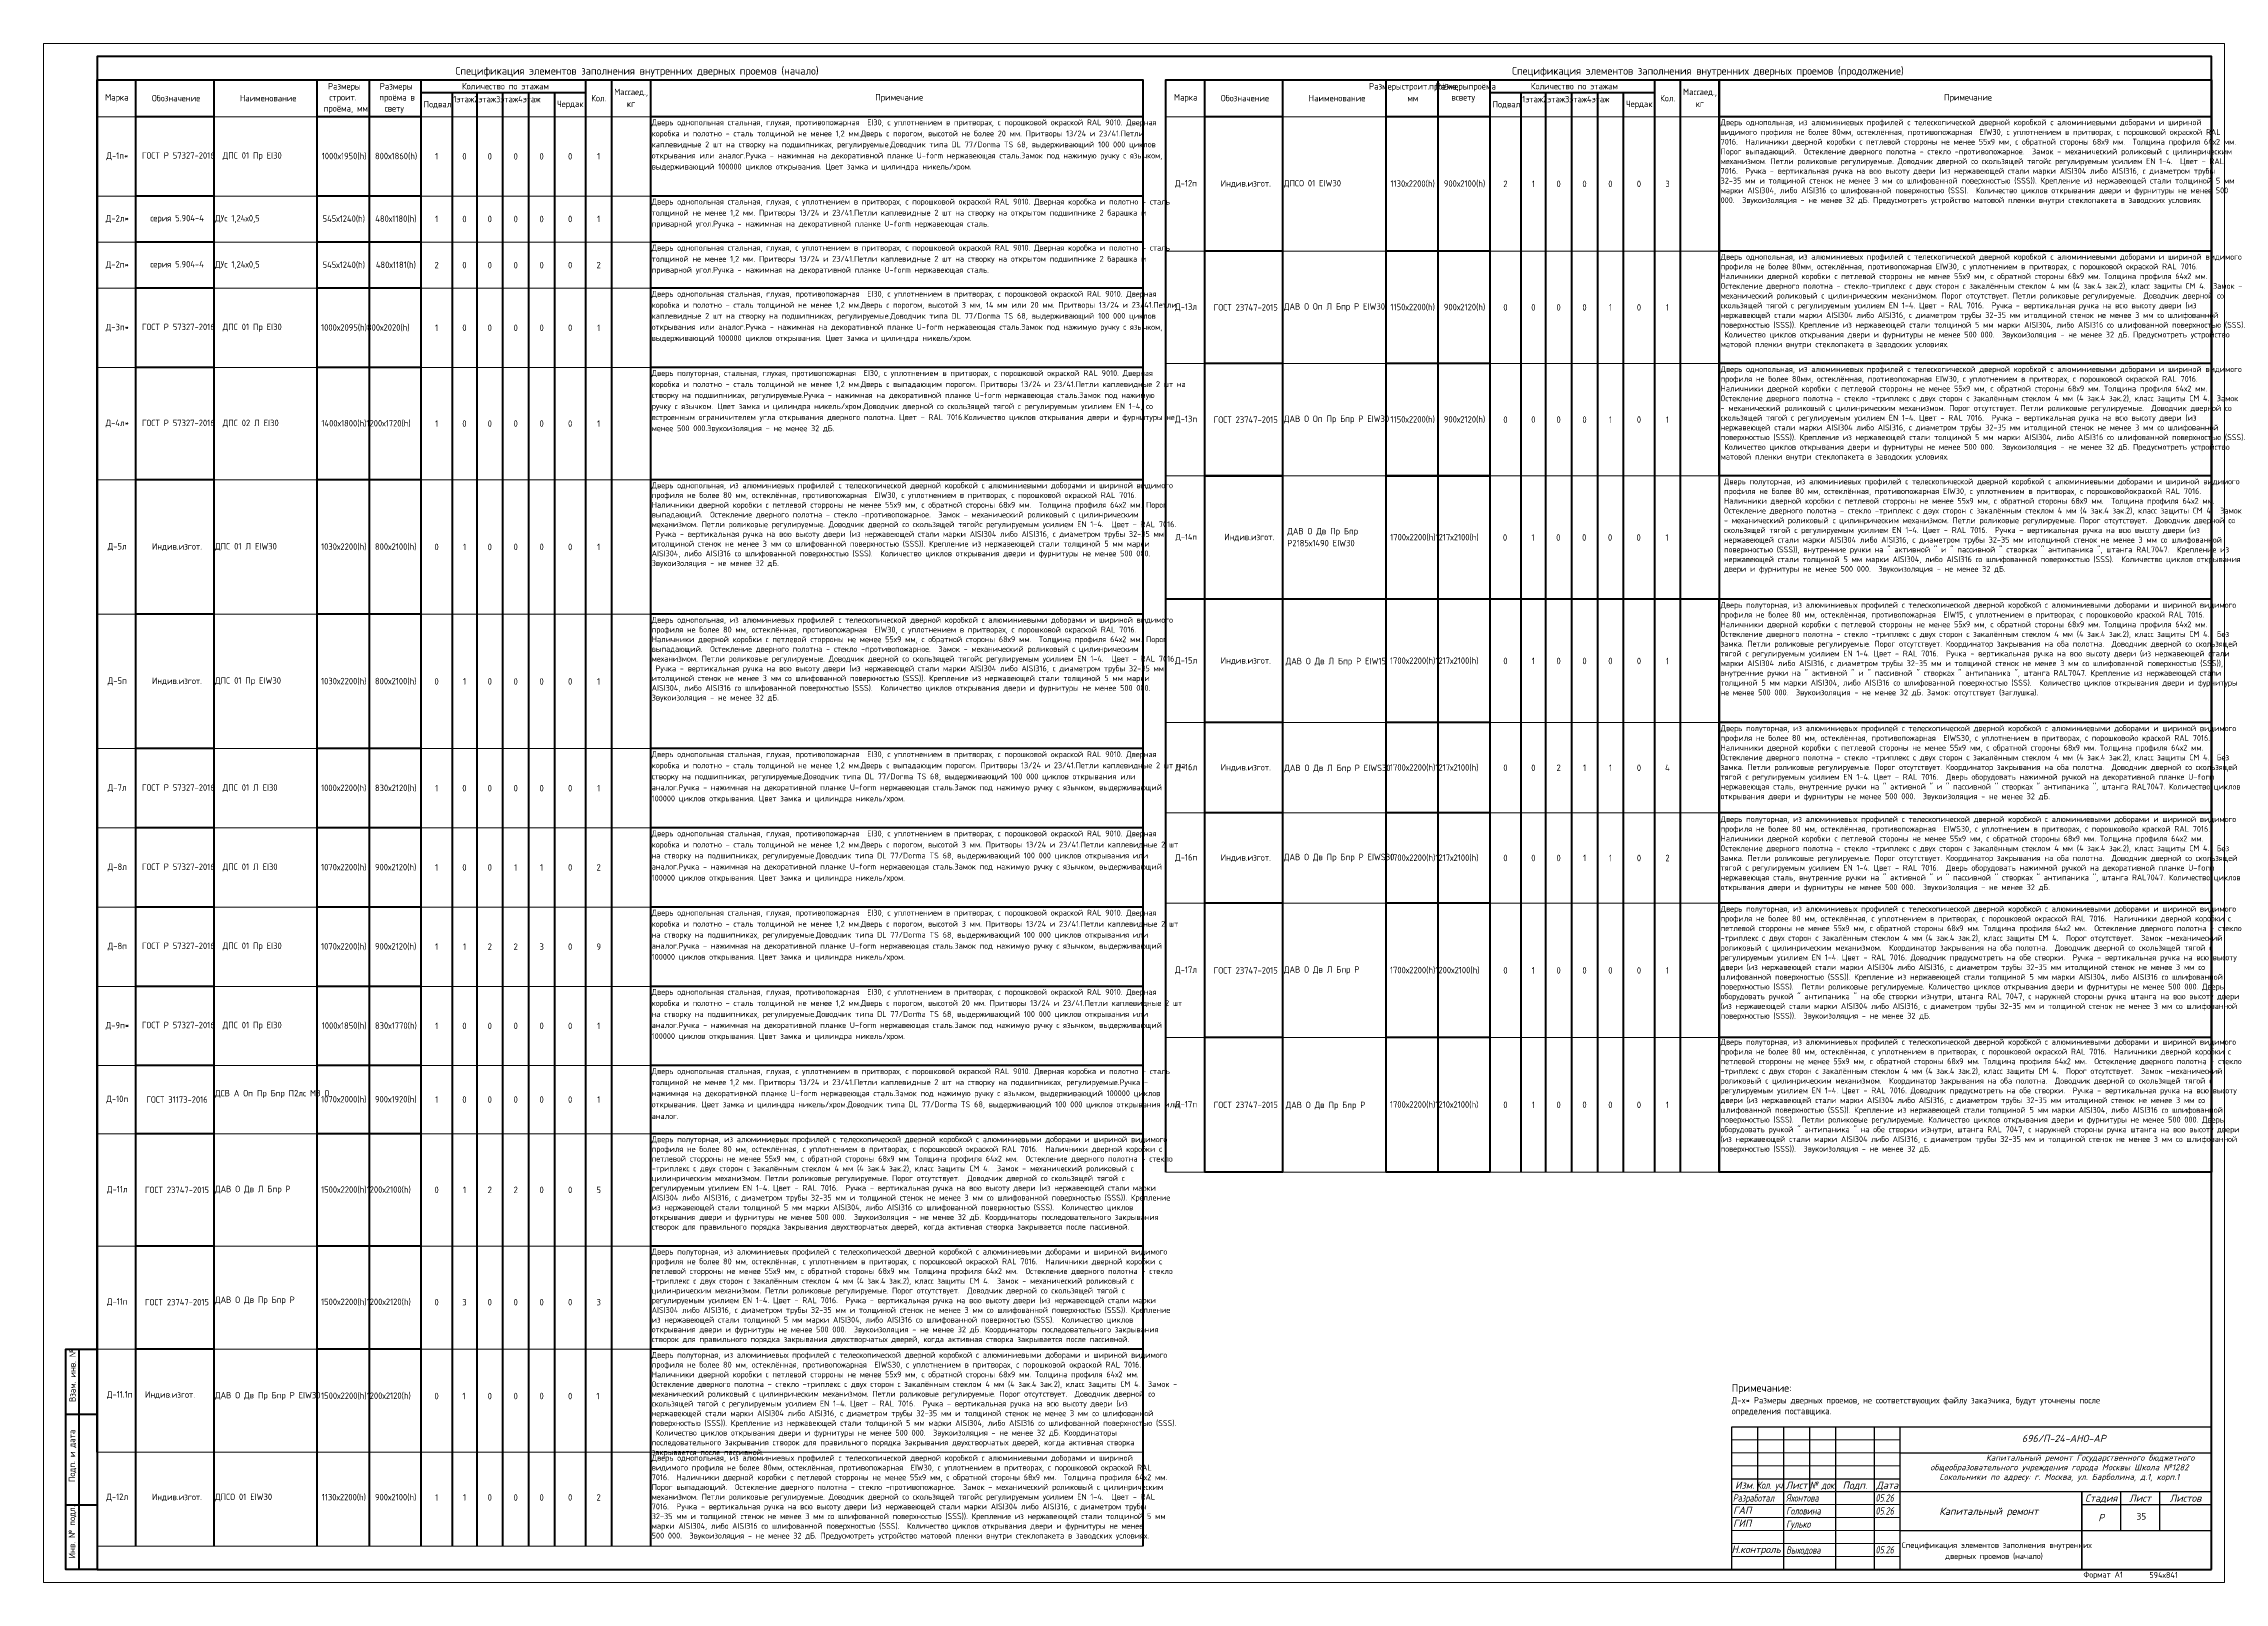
# Model space of a CAD drawing. Header units: millimetres. Extents: x -11345 to 411485, y -9810 to 73012.
# Drawn here: x -5513 to -4672, y 70053 to 70647 of the extents above; entities that cross this region are included whole.
import ezdxf
from ezdxf.enums import TextEntityAlignment as Align

# ---------------------------------------------------------------- set-up
doc = ezdxf.new("R2010")
doc.units = ezdxf.units.MM
for name, color, linetype, lineweight in [('+АР_Текст', 250, 'Continuous', 9), ('СПДС__АР_Рамка чертежа', 7, 'Continuous', 50), ('Узлы', 7, 'Continuous', 18)]:
    doc.layers.add(name, color=color, linetype=linetype, lineweight=lineweight)
for name, color, linetype in [('PDF _Линии', 7, 'Continuous'), ('PDF _Основная надпись', 7, 'Continuous'), ('PDF _Текст', 7, 'Continuous')]:
    doc.layers.add(name, color=color, linetype=linetype)
doc.styles.add('MtXpl_GOST_Common', font='GOST_Common.ttf')
doc.styles.add('PDF GOST Common', font='GOST_Common.ttf')
doc.styles.add('PDF ISOCPEUR', font='isocpeur.ttf')
doc.styles.add('Юля', font='isocpeui.ttf', dxfattribs={"height": 2.8})

msp = doc.modelspace()

# ---------------------------------------------------------------- texts
at = {"layer": '+АР_Текст', "color": 18, "linetype": 'Continuous', "ltscale": 100, "true_color": 0x000000, "transparency": 33554687, "insert": (-4789.37148, 70102.50592), "char_height": 2.8, "width": 107.7887718, "attachment_point": 1, "line_spacing_factor": 0.95, "style": 'Юля'}
msp.add_mtext('\\pxqc;{\\T1.05;      \\H0.83333x;        Капитальный ремонт Государственного бюджетного общеобразовательного учреждения города Москвы Школа №1282 Сокольники по адресу: г. Москва, ул. Барболина, д.1, корп.1}', dxfattribs=at)
at = {"layer": 'PDF _Текст', "attachment_point": 4, "style": 'PDF GOST Common'}
for s, insert, char_height in [('Спецификация элементов заполнения внутренних дверных проемов (начало)', (-5354.08418, 70635.90163), 2.9979972), ('Спецификация элементов заполнения внутренних дверных проемов (продолжение)', (-4946.61176, 70635.90163), 2.9979972), ('Марка', (-5489.17453, 70625.76316), 2.49833), ('Размеры', (-5403.23489, 70629.99664), 2.49833), ('Размеры', (-5383.25287, 70629.99664), 2.49833), ('Количество по этажам', (-5351.58643, 70630.37766), 2.4983298), ('Массаед.,', (-5292.86806, 70627.8799), 2.49833), ('Примечание', (-5192.15358, 70625.76316), 2.49833), ('Марка', (-5076.96061, 70625.76316), 2.49833), ('Размерыстроит.проёма,', (-5001.774, 70629.99664), 2.4983298), ('Размерыпроёма', (-4976.03441, 70629.99664), 2.4983298), ('Количество по этажам', (-4939.37251, 70630.37766), 2.4983298), ('Массаед.,', (-4880.65412, 70627.8799), 2.49833), ('Примечание', (-4779.98197, 70625.76316), 2.49833), ('Обозначение', (-5471.1399, 70625.76316), 2.4983298), ('Наименование', (-5437.22973, 70625.76316), 2.4983298), ('проёма, мм', (-5404.88594, 70621.48737), 2.49833), ('строит.', (-5402.72687, 70625.76316), 2.49833), ('проёма в', (-5383.46453, 70625.76316), 2.49833), ('свету', (-5381.39014, 70621.48737), 2.49833), ('Подвал', (-5366.31895, 70623.22307), 2.49833), ('1этаж2этаж3этаж4этаж', (-5354.88854, 70625.38212), 2.4983298), ('Чердак', (-5314.83984, 70623.22307), 2.49833), ('Кол.', (-5301.71604, 70625.76316), 2.49833), ('кг', (-5287.95723, 70623.60411), 2.49833), ('Обозначение', (-5058.92598, 70625.76316), 2.4983298), ('Наименование', (-5025.01581, 70625.76316), 2.4983298), ('мм', (-4986.95682, 70625.76316), 2.49833), ('всвету', (-4969.98057, 70625.76316), 2.49833), ('Подвал', (-4954.10502, 70623.22307), 2.49833), ('1этаж2этаж3этаж4этаж', (-4942.67461, 70625.38212), 2.4983298), ('Чердак', (-4902.62589, 70623.22307), 2.49833), ('Кол.', (-4889.50212, 70625.76316), 2.49833), ('кг', (-4875.78564, 70623.60411), 2.49833), ('Дверь однопольная стальная, глухая, противопожарная  EI30, с уплотнением в притворах, с порошковой окраской RAL 9010. Дверная', (-5278.38957, 70616.11086), 2.25), ('коробка и полотно - сталь толщиной не менее 1,2 мм.Дверь с порогом, высотой не более 20 мм. Притворы 13/24 и 23/41.Петли', (-5278.38957, 70611.83502), 2.25), ('Д-1п*', (-5488.66651, 70603.32575), 2.49833), ('ГОСТ Р 57327-2016  ДПС 01 Пр EI30', (-5474.99237, 70603.32575), 2.4983298), ('1000х1950(h)', (-5405.64797, 70603.32575), 2.4983298), ('800х1860(h)', (-5385.1156, 70603.32575), 2.4983298), ('1', (-5361.91612, 70603.32575), 2.49833), ('0', (-5351.41709, 70603.32575), 2.49833), ('0', (-5341.63775, 70603.32575), 2.49833), ('0', (-5331.64673, 70603.32575), 2.49833), ('0', (-5321.65572, 70603.32575), 2.49833), ('0', (-5310.64869, 70603.32575), 2.49833), ('1', (-5299.42997, 70603.32575), 2.49833), ('открывания или аналог.Ручка - нажимная на декоративной планке U-form нержавеющая сталь.Замок под нажимую ручку с язычком,', (-5278.38957, 70603.32575), 2.25), ('каплевидные 2 шт на створку на подшипниках, регулируемые.Доводчик типа DL 77/Dorma TS 68, выдерживающий 100 000 циклов', (-5278.38957, 70607.60154), 2.25), ('выдерживающий 100000 циклов открывания. Цвет замка и цилиндра никель/хром.', (-5278.38957, 70599.04989), 2.25), ('Д-12п', (-5076.53723, 70592.69967), 2.49833), ('Индив.изгот.', (-5058.92598, 70592.69967), 2.4983298), ('ДПСО 01 EIW30', (-5034.58347, 70592.69967), 2.4983298), ('1130х2200(h)', (-4993.47637, 70592.69967), 2.4983298), ('900х2100(h)', (-4972.90164, 70592.69967), 2.4983298), ('2', (-4949.95621, 70592.69967), 2.49833), ('1', (-4938.99146, 70592.69967), 2.49833), ('0', (-4929.46613, 70592.69967), 2.49833), ('0', (-4919.47514, 70592.69967), 2.49833), ('0', (-4909.48415, 70592.69967), 2.49833), ('0', (-4898.47707, 70592.69967), 2.49833), ('3', (-4887.47004, 70592.69967), 2.49833), ('Дверь однопольная стальная, глухая, с уплотнением в притворах, с порошковой окраской RAL 9010. Дверная коробка и полотно - сталь', (-5278.38957, 70585.5451), 2.25), ('Д-2л*', (-5488.92052, 70579.15257), 2.49833), ('серия 5.904-4', (-5471.77493, 70579.15257), 2.4983298), ('ДУс 1,24х0,5', (-5446.79739, 70579.15257), 2.4983298), ('545х1240(h)', (-5405.30929, 70579.15257), 2.4983298), ('480х1180(h)', (-5384.98859, 70579.15257), 2.4983298), ('1', (-5361.91612, 70579.15257), 2.49833), ('0', (-5351.41709, 70579.15257), 2.49833), ('0', (-5341.63775, 70579.15257), 2.49833), ('0', (-5331.64673, 70579.15257), 2.49833), ('0', (-5321.65572, 70579.15257), 2.49833), ('0', (-5310.64869, 70579.15257), 2.49833), ('1', (-5299.42997, 70579.15257), 2.49833), ('толщиной не менее 1,2 мм. Притворы 13/24 и 23/41.Петли каплевидные 2 шт на створку на открытом подшипнике 2 барашка и', (-5278.38957, 70581.26931), 2.25), ('приварной угол.Ручка - нажимная на декоративной планке U-form нержавеющая сталь.', (-5278.38957, 70577.03583), 2.25), ('Дверь однопольная стальная, глухая, с уплотнением в притворах, с порошковой окраской RAL 9010. Дверная коробка и полотно - сталь', (-5278.38957, 70567.7645), 2.25), ('Д-2п*', (-5488.92052, 70561.37193), 2.49833), ('серия 5.904-4', (-5471.77493, 70561.37193), 2.4983298), ('ДУс 1,24х0,5', (-5446.79739, 70561.37193), 2.4983298), ('545х1240(h)', (-5405.30929, 70561.37193), 2.4983298), ('480х1181(h)', (-5384.77691, 70561.37193), 2.4983298), ('2', (-5362.17013, 70561.37193), 2.49833), ('0', (-5351.41709, 70561.37193), 2.49833), ('0', (-5341.63775, 70561.37193), 2.49833), ('0', (-5331.64673, 70561.37193), 2.49833), ('0', (-5321.65572, 70561.37193), 2.49833), ('0', (-5310.64869, 70561.37193), 2.49833), ('2', (-5299.68397, 70561.37193), 2.49833), ('толщиной не менее 1,2 мм. Притворы 13/24 и 23/41.Петли каплевидные 2 шт на створку на открытом подшипнике 2 барашка и', (-5278.38957, 70563.48867), 2.25), ('приварной угол.Ручка - нажимная на декоративной планке U-form нержавеющая сталь.', (-5278.38957, 70559.25519), 2.25), ('Дверь однопольная стальная, глухая, противопожарная  EI30, с уплотнением в притворах, с порошковой окраской RAL 9010. Дверная', (-5278.38957, 70549.98385), 2.25), ('коробка и полотно - сталь толщиной не менее 1,2 мм.Дверь с порогом, высотой 3 мм, 14 мм или 20 мм. Притворы 13/24 и 23/41.Петли', (-5278.38957, 70545.70806), 2.25), ('Д-13л', (-5076.53723, 70545.07305), 2.49833), ('ГОСТ 23747-2015', (-5061.63539, 70545.07305), 2.4983298), ('ДАВ О Оп Л Бпр Р EIW30', (-5034.58347, 70545.07305), 2.4983298), ('1150х2200(h)', (-4993.47637, 70545.07305), 2.4983298), ('900х2120(h)', (-4972.90164, 70545.07305), 2.4983298), ('0', (-4949.95621, 70545.07305), 2.49833), ('0', (-4939.20317, 70545.07305), 2.49833), ('0', (-4929.46613, 70545.07305), 2.49833), ('0', (-4919.47514, 70545.07305), 2.49833), ('1', (-4909.23011, 70545.07305), 2.49833), ('0', (-4898.47707, 70545.07305), 2.49833), ('1', (-4887.25838, 70545.07305), 2.49833), ('Д-3п*', (-5488.92052, 70537.19875), 2.49833), ('ГОСТ Р 57327-2016  ДПС 01 Пр EI30', (-5474.99237, 70537.19875), 2.4983298), ('1000х2095(h)800х2020(h)', (-5405.90198, 70537.19875), 2.4983298), ('1', (-5361.91612, 70537.19875), 2.49833), ('0', (-5351.41709, 70537.19875), 2.49833), ('0', (-5341.63775, 70537.19875), 2.49833), ('0', (-5331.64673, 70537.19875), 2.49833), ('0', (-5321.65572, 70537.19875), 2.49833), ('0', (-5310.64869, 70537.19875), 2.49833), ('1', (-5299.42997, 70537.19875), 2.49833), ('открывания или аналог.Ручка - нажимная на декоративной планке U-form нержавеющая сталь.Замок под нажимую ручку с язычком,', (-5278.38957, 70537.19875), 2.25), ('каплевидные 2 шт на створку на подшипниках, регулируемые.Доводчик типа DL 77/Dorma TS 68, выдерживающий 100 000 циклов', (-5278.38957, 70541.47458), 2.25), ('выдерживающий 100000 циклов открывания. Цвет замка и цилиндра никель/хром.', (-5278.38957, 70532.92296), 2.25), ('Дверь полуторная, стальная, глухая, противопожарная  EI30, с уплотнением в притворах, с порошковой окраской RAL 9010. Дверная', (-5278.38957, 70519.41815), 2.25), ('створку на подшипниках, регулируемые.Ручка - нажимная на декоративной планке U-form нержавеющая сталь.Замок под нажимую', (-5278.38957, 70510.90883), 2.25), ('коробка и полотно - сталь толщиной не менее 1,2 мм.Дверь с выпадающим порогом. Притворы 13/24 и 23/41.Петли каплевидные 2 шт на', (-5278.38957, 70515.14231), 2.25), ('Д-4л*', (-5489.00519, 70500.24046), 2.49833), ('ГОСТ Р 57327-2016  ДПС 02 Л EI30', (-5474.99237, 70500.24046), 2.4983298), ('1400х1800(h)1200х1720(h)', (-5405.77498, 70500.24046), 2.4983298), ('1', (-5361.91612, 70500.24046), 2.49833), ('0', (-5351.41709, 70500.24046), 2.49833), ('0', (-5341.63775, 70500.24046), 2.49833), ('0', (-5331.64673, 70500.24046), 2.49833), ('0', (-5321.65572, 70500.24046), 2.49833), ('0', (-5310.64869, 70500.24046), 2.49833), ('1', (-5299.42997, 70500.24046), 2.49833), ('встроенным ограничителем угла открывания дверного полотна. Цвет - RAL 7016.Количество циклов открывания двери и фурнитуры не', (-5278.38957, 70502.39956), 2.25), ('ручку с язычком. Цвет замка и цилиндра никель/хром.Доводчик дверной со скользящей тягой с регулируемым усилием EN 1-4, со', (-5278.38957, 70506.63304), 2.25), ('Д-13п', (-5076.53723, 70501.76454), 2.49833), ('ГОСТ 23747-2015', (-5061.63539, 70501.76454), 2.4983298), ('ДАВ О Оп Пр Бпр Р EIW30', (-5034.58347, 70501.76454), 2.4983298), ('1150х2200(h)', (-4993.47637, 70501.76454), 2.4983298), ('900х2120(h)', (-4972.90164, 70501.76454), 2.4983298), ('0', (-4949.95621, 70501.76454), 2.49833), ('0', (-4939.20317, 70501.76454), 2.49833), ('0', (-4929.46613, 70501.76454), 2.49833), ('0', (-4919.47514, 70501.76454), 2.49833), ('1', (-4909.23011, 70501.76454), 2.49833), ('0', (-4898.47707, 70501.76454), 2.49833), ('1', (-4887.25838, 70501.76454), 2.49833), ('менее 500 000.Звукоизоляция - не менее 32 дБ.', (-5278.38957, 70498.12372), 2.25), ('ДАВ О Дв Пр Бпр', (-5033.27106, 70458.41373), 2.4983298), ('Д-5л', (-5488.1585, 70452.65617), 2.49833), ('Индив.изгот.', (-5471.1399, 70452.65617), 2.4983298), ('ДПС 01 Л EIW30', (-5446.79739, 70452.65617), 2.4983298), ('1030х2200(h)', (-5405.90198, 70452.65617), 2.4983298), ('800х2100(h)', (-5385.1156, 70452.65617), 2.4983298), ('0', (-5362.17013, 70452.65617), 2.49833), ('1', (-5351.16308, 70452.65617), 2.49833), ('0', (-5341.63775, 70452.65617), 2.49833), ('0', (-5331.64673, 70452.65617), 2.49833), ('0', (-5321.65572, 70452.65617), 2.49833), ('0', (-5310.64869, 70452.65617), 2.49833), ('1', (-5299.42997, 70452.65617), 2.49833), ('Д-14п', (-5076.3679, 70456.29699), 2.25), ('Индив.изгот.', (-5057.61357, 70456.29699), 2.4983298), ('Р2185х1490 EIW30', (-5033.27106, 70454.13789), 2.4983298), ('1700х2200(h)1217х2100(h)', (-4993.60337, 70456.29699), 2.4983298), ('0', (-4950.12554, 70456.29699), 2.49833), ('1', (-4939.11846, 70456.29699), 2.49833), ('0', (-4929.59318, 70456.29699), 2.49833), ('0', (-4919.60214, 70456.29699), 2.49833), ('0', (-4909.61115, 70456.29699), 2.49833), ('0', (-4898.60407, 70456.29699), 2.49833), ('1', (-4887.42771, 70456.29699), 2.49833), ('Д-15л', (-5076.53723, 70408.67029), 2.49833), ('Индив.изгот.', (-5058.92598, 70408.67029), 2.4983298), ('ДАВ О Дв Л Бпр Р EIW15', (-5033.90454, 70408.29554), 2.4983298), ('1700х2200(h)1217х2100(h)', (-4993.68804, 70408.67029), 2.4983298), ('0', (-4949.95621, 70408.67029), 2.49833), ('1', (-4938.99146, 70408.67029), 2.49833), ('0', (-4929.46613, 70408.67029), 2.49833), ('0', (-4919.47514, 70408.67029), 2.49833), ('0', (-4909.48415, 70408.67029), 2.49833), ('0', (-4898.47707, 70408.67029), 2.49833), ('1', (-4887.25838, 70408.67029), 2.49833), ('Д-5п', (-5488.1585, 70400.79604), 2.49833), ('Индив.изгот.', (-5471.1399, 70400.79604), 2.4983298), ('ДПС 01 Пр EIW30', (-5446.79739, 70400.79604), 2.4983298), ('1030х2200(h)', (-5405.90198, 70400.79604), 2.4983298), ('800х2100(h)', (-5385.1156, 70400.79604), 2.4983298), ('0', (-5362.17013, 70400.79604), 2.49833), ('1', (-5351.16308, 70400.79604), 2.49833), ('0', (-5341.63775, 70400.79604), 2.49833), ('0', (-5331.64673, 70400.79604), 2.49833), ('0', (-5321.65572, 70400.79604), 2.49833), ('0', (-5310.64869, 70400.79604), 2.49833), ('1', (-5299.42997, 70400.79604), 2.49833), ('Дверь однопольная стальная, глухая, противопожарная  EI30, с уплотнением в притворах, с порошковой окраской RAL 9010. Дверная', (-5278.38957, 70372.38938), 2.25), ('коробка и полотно - сталь толщиной не менее 1,2 мм.Дверь с выпадающим порогом. Притворы 13/24 и 23/41.Петли каплевидные 2 шт на', (-5278.38957, 70368.11357), 2.25), ('Д-16л', (-5076.53723, 70367.47855), 2.49833), ('Индив.изгот.', (-5058.92598, 70367.47855), 2.4983298), ('ДАВ О Дв Л Бпр Р EIWS30', (-5034.42634, 70367.1038), 2.4983298), ('1700х2200(h)1217х2100(h)', (-4993.68804, 70367.47855), 2.4983298), ('0', (-4949.95621, 70367.47855), 2.49833), ('0', (-4939.20317, 70367.47855), 2.49833), ('2', (-4929.46613, 70367.47855), 2.49833), ('1', (-4919.22114, 70367.47855), 2.49833), ('1', (-4909.23011, 70367.47855), 2.49833), ('0', (-4898.47707, 70367.47855), 2.49833), ('4', (-4887.59704, 70367.47855), 2.49833), ('Д-7л', (-5488.1585, 70359.60428), 2.49833), ('ГОСТ Р 57327-2016  ДПС 01 Л EI30', (-5474.99237, 70359.60428), 2.4983298), ('1000х2200(h)', (-5405.90198, 70359.60428), 2.4983298), ('830х2120(h)', (-5385.1156, 70359.60428), 2.4983298), ('1', (-5361.91612, 70359.60428), 2.49833), ('0', (-5351.41709, 70359.60428), 2.49833), ('0', (-5341.63775, 70359.60428), 2.49833), ('0', (-5331.64673, 70359.60428), 2.49833), ('0', (-5321.65572, 70359.60428), 2.49833), ('0', (-5310.64869, 70359.60428), 2.49833), ('1', (-5299.42997, 70359.60428), 2.49833), ('створку на подшипниках, регулируемые.Доводчик типа DL 77/Dorma TS 68, выдерживающий 100 000 циклов открывания или', (-5278.38957, 70363.83776), 2.25), ('аналог.Ручка - нажимная на декоративной планке U-form нержавеющая сталь.Замок под нажимую ручку с язычком, выдерживающий', (-5278.38957, 70359.60428), 2.25), ('100000 циклов открывания. Цвет замка и цилиндра никель/хром.', (-5278.38957, 70355.32846), 2.25), ('Дверь однопольная стальная, глухая, противопожарная  EI30, с уплотнением в притворах, с порошковой окраской RAL 9010. Дверная', (-5278.38957, 70341.82365), 2.25), ('коробка и полотно - сталь толщиной не менее 1,2 мм.Дверь с порогом, высотой 3 мм. Притворы 13/24 и 23/41.Петли каплевидные 2 шт', (-5278.38957, 70337.54784), 2.25), ('на створку на подшипниках, регулируемые.Доводчик типа DL 77/Dorma TS 68, выдерживающий 100 000 циклов открывания или', (-5278.38957, 70333.31436), 2.25), ('Д-16п', (-5076.53723, 70332.67934), 2.49833), ('Индив.изгот.', (-5058.92598, 70332.67934), 2.4983298), ('ДАВ О Дв Пр Бпр Р EIWS30', (-5034.58347, 70332.72167), 2.4983298), ('1700х2200(h)1217х2100(h)', (-4993.68804, 70332.67934), 2.4983298), ('0', (-4949.95621, 70332.67934), 2.49833), ('0', (-4939.20317, 70332.67934), 2.49833), ('0', (-4929.46613, 70332.67934), 2.49833), ('1', (-4919.22114, 70332.67934), 2.49833), ('1', (-4909.23011, 70332.67934), 2.49833), ('0', (-4898.47707, 70332.67934), 2.49833), ('2', (-4887.47004, 70332.67934), 2.49833), ('Д-8л', (-5488.1585, 70329.03854), 2.49833), ('ГОСТ Р 57327-2016  ДПС 01 Л EI30', (-5474.99237, 70329.03854), 2.4983298), ('1070х2200(h)', (-5405.90198, 70329.03854), 2.4983298), ('900х2120(h)', (-5385.1156, 70329.03854), 2.4983298), ('1', (-5361.91612, 70329.03854), 2.49833), ('0', (-5351.41709, 70329.03854), 2.49833), ('0', (-5341.63775, 70329.03854), 2.49833), ('1', (-5331.43507, 70329.03854), 2.49833), ('1', (-5321.44405, 70329.03854), 2.49833), ('0', (-5310.64869, 70329.03854), 2.49833), ('2', (-5299.68397, 70329.03854), 2.49833), ('100000 циклов открывания. Цвет замка и цилиндра никель/хром.', (-5278.38957, 70324.76273), 2.25), ('аналог.Ручка - нажимная на декоративной планке U-form нержавеющая сталь.Замок под нажимую ручку с язычком, выдерживающий', (-5278.38957, 70329.03854), 2.25), ('Дверь однопольная стальная, глухая, противопожарная  EI30, с уплотнением в притворах, с порошковой окраской RAL 9010. Дверная', (-5278.38957, 70311.25792), 2.25), ('коробка и полотно - сталь толщиной не менее 1,2 мм.Дверь с порогом, высотой 3 мм. Притворы 13/24 и 23/41.Петли каплевидные 2 шт', (-5278.38957, 70306.98211), 2.25), ('Д-8п', (-5488.1585, 70298.47281), 2.49833), ('ГОСТ Р 57327-2016  ДПС 01 Пр EI30', (-5474.99237, 70298.47281), 2.4983298), ('1070х2200(h)', (-5405.90198, 70298.47281), 2.4983298), ('900х2120(h)', (-5385.1156, 70298.47281), 2.4983298), ('1', (-5361.91612, 70298.47281), 2.49833), ('1', (-5351.16308, 70298.47281), 2.49833), ('2', (-5341.63775, 70298.47281), 2.49833), ('2', (-5331.64673, 70298.47281), 2.49833), ('3', (-5321.65572, 70298.47281), 2.49833), ('0', (-5310.64869, 70298.47281), 2.49833), ('9', (-5299.68397, 70298.47281), 2.49833), ('аналог.Ручка - нажимная на декоративной планке U-form нержавеющая сталь.Замок под нажимую ручку с язычком, выдерживающий', (-5278.38957, 70298.47281), 2.25), ('на створку на подшипниках, регулируемые.Доводчик типа DL 77/Dorma TS 68, выдерживающий 100 000 циклов открывания или', (-5278.38957, 70302.74863), 2.25), ('100000 циклов открывания. Цвет замка и цилиндра никель/хром.', (-5278.38957, 70294.23933), 2.25), ('Д-17л', (-5076.53723, 70289.3285), 2.49833), ('ДАВ О Дв Л Бпр Р', (-5034.58347, 70289.3285), 2.4983298), ('1700х2200(h)1200х2100(h)', (-4993.68804, 70289.3285), 2.4983298), ('ГОСТ 23747-2015', (-5061.63539, 70289.3285), 2.4983298), ('0', (-4949.95621, 70289.3285), 2.49833), ('1', (-4938.99146, 70289.3285), 2.49833), ('0', (-4929.46613, 70289.3285), 2.49833), ('0', (-4919.47514, 70289.3285), 2.49833), ('0', (-4909.48415, 70289.3285), 2.49833), ('0', (-4898.47707, 70289.3285), 2.49833), ('1', (-4887.25838, 70289.3285), 2.49833), ('Дверь однопольная стальная, глухая, противопожарная  EI30, с уплотнением в притворах, с порошковой окраской RAL 9010. Дверная', (-5278.38957, 70280.69221), 2.25), ('коробка и полотно - сталь толщиной не менее 1,2 мм.Дверь с порогом, высотой 20 мм. Притворы 13/24 и 23/41.Петли каплевидные 2 шт', (-5278.38957, 70276.4164), 2.25), ('Д-9п*', (-5488.92052, 70267.9071), 2.49833), ('ГОСТ Р 57327-2016  ДПС 01 Пр EI30', (-5474.99237, 70267.9071), 2.4983298), ('1000х1850(h)', (-5405.64797, 70267.9071), 2.4983298), ('830х1770(h)', (-5385.1156, 70267.9071), 2.4983298), ('1', (-5361.91612, 70267.9071), 2.49833), ('0', (-5351.41709, 70267.9071), 2.49833), ('0', (-5341.63775, 70267.9071), 2.49833), ('0', (-5331.64673, 70267.9071), 2.49833), ('0', (-5321.65572, 70267.9071), 2.49833), ('0', (-5310.64869, 70267.9071), 2.49833), ('1', (-5299.42997, 70267.9071), 2.49833), ('аналог.Ручка - нажимная на декоративной планке U-form нержавеющая сталь.Замок под нажимую ручку с язычком, выдерживающий', (-5278.38957, 70267.9071), 2.25), ('на створку на подшипниках, регулируемые.Доводчик типа DL 77/Dorma TS 68, выдерживающий 100 000 циклов открывания или', (-5278.38957, 70272.18292), 2.25), ('100000 циклов открывания. Цвет замка и цилиндра никель/хром.', (-5278.38957, 70263.67362), 2.25), ('Дверь однопольная стальная, глухая, с уплотнением в притворах, с порошковой окраской RAL 9010. Дверная коробка и полотно - сталь', (-5278.38957, 70250.12648), 2.25), ('Д-10п', (-5488.70885, 70239.50045), 2.49833), ('ГОСТ 31173-2016', (-5473.25664, 70239.50045), 2.4983298), ('ДСВ А Оп Пр Бпр П2лс М3 О', (-5446.79739, 70241.61719), 2.4983298), ('1070х2000(h)', (-5405.90198, 70239.50045), 2.4983298), ('900х1920(h)', (-5385.1156, 70239.50045), 2.4983298), ('1', (-5361.91612, 70239.50045), 2.49833), ('0', (-5351.41709, 70239.50045), 2.49833), ('0', (-5341.63775, 70239.50045), 2.49833), ('0', (-5331.64673, 70239.50045), 2.49833), ('0', (-5321.65572, 70239.50045), 2.49833), ('0', (-5310.64869, 70239.50045), 2.49833), ('1', (-5299.42997, 70239.50045), 2.49833), ('толщиной не менее 1,2 мм. Притворы 13/24 и 23/41.Петли каплевидные 2 шт на створку на подшипниках, регулируемые.Ручка -', (-5278.38957, 70245.893), 2.25), ('нажимная на декоративной планке U-form нержавеющая сталь.Замок под нажимую ручку с язычком, выдерживающий 100000 циклов', (-5278.38957, 70241.61719), 2.25), ('открывания. Цвет замка и цилиндра никель/хром.Доводчик типа DL 77/Dorma TS 68, выдерживающий 100 000 циклов открывания или', (-5278.38957, 70237.34137), 2.25), ('аналог.', (-5278.38957, 70233.10789), 2.25), ('Д-17п', (-5076.53723, 70237.46837), 2.49833), ('ГОСТ 23747-2015', (-5061.63539, 70237.46837), 2.4983298), ('ДАВ О Дв Пр Бпр Р', (-5033.91588, 70237.09362), 2.4983298), ('1700х2200(h)1210х2100(h)', (-4993.68804, 70237.46837), 2.4983298), ('0', (-4949.95621, 70237.46837), 2.49833), ('1', (-4938.99146, 70237.46837), 2.49833), ('0', (-4929.46613, 70237.46837), 2.49833), ('0', (-4919.47514, 70237.46837), 2.49833), ('0', (-4909.48415, 70237.46837), 2.49833), ('0', (-4898.47707, 70237.46837), 2.49833), ('1', (-4887.25838, 70237.46837), 2.49833), ('Д-11л', (-5488.49717, 70204.6589), 2.49833), ('ГОСТ 23747-2015', (-5473.807, 70204.6589), 2.4983298), ('ДАВ О Дв Л Бпр Р', (-5446.79739, 70204.6589), 2.4983298), ('1500х2200(h)1200х2100(h)', (-5405.90198, 70204.6589), 2.4983298), ('0', (-5362.17013, 70204.6589), 2.49833), ('1', (-5351.16308, 70204.6589), 2.49833), ('2', (-5341.63775, 70204.6589), 2.49833), ('2', (-5331.64673, 70204.6589), 2.49833), ('0', (-5321.65572, 70204.6589), 2.49833), ('0', (-5310.64869, 70204.6589), 2.49833), ('5', (-5299.68397, 70204.6589), 2.49833), ('Д-11п', (-5488.49717, 70161.35042), 2.49833), ('ГОСТ 23747-2015', (-5473.807, 70161.35042), 2.4983298), ('ДАВ О Дв Пр Бпр Р', (-5446.79739, 70161.9431), 2.4983298), ('1500х2200(h)1200х2120(h)', (-5405.90198, 70161.35042), 2.4983298), ('0', (-5362.17013, 70161.35042), 2.49833), ('3', (-5351.41709, 70161.35042), 2.49833), ('0', (-5341.63775, 70161.35042), 2.49833), ('0', (-5331.64673, 70161.35042), 2.49833), ('0', (-5321.65572, 70161.35042), 2.49833), ('0', (-5310.64869, 70161.35042), 2.49833), ('3', (-5299.68397, 70161.35042), 2.49833), ('Д-11.1п', (-5488.49717, 70125.5144), 2.49833), ('Индив.изгот.', (-5473.807, 70125.5144), 2.4983298), ('ДАВ О Дв Пр Бпр Р EIW30', (-5446.79739, 70125.13965), 2.4983298), ('1500х2200(h)1200х2120(h)', (-5405.90198, 70125.13965), 2.4983298), ('0', (-5362.17013, 70125.13965), 2.49833), ('1', (-5351.41709, 70125.13965), 2.49833), ('0', (-5341.63775, 70125.13965), 2.49833), ('0', (-5331.64673, 70125.13965), 2.49833), ('0', (-5321.65572, 70125.13965), 2.49833), ('0', (-5310.64869, 70125.13965), 2.49833), ('1', (-5299.68397, 70125.13965), 2.49833), ('Д-12л', (-5488.70885, 70086.01023), 2.49833), ('Индив.изгот.', (-5471.1399, 70086.01023), 2.4983298), ('ДПСО 01 EIW30', (-5446.79739, 70086.01023), 2.4983298), ('1130х2200(h)', (-5405.64797, 70086.01023), 2.4983298), ('900х2100(h)', (-5385.1156, 70086.01023), 2.4983298), ('1', (-5361.91612, 70086.01023), 2.49833), ('1', (-5351.16308, 70086.01023), 2.49833), ('0', (-5341.63775, 70086.01023), 2.49833), ('0', (-5331.64673, 70086.01023), 2.49833), ('0', (-5321.65572, 70086.01023), 2.49833), ('0', (-5310.64869, 70086.01023), 2.49833), ('2', (-5299.68397, 70086.01023), 2.49833), ('Спецификация элементов заполнения внутренних', (-4796.28089, 70067.32482), 2.25), ('дверных проемов (начало)', (-4779.51626, 70063.09134), 2.25), ('Формат А1', (-4726.25909, 70055.93676), 2.25), ('594х841', (-4700.81592, 70056.1061), 2.25)]:
    msp.add_mtext(s, dxfattribs=dict(at, insert=insert, char_height=char_height))
at = {"layer": 'PDF _Текст'}
for s, insert, char_height, width, attachment_point, style in [('Дверь однопольная, из алюминиевых профилей с телескопической дверной коробкой с алюминиевыми доборами и шириной видимого профиля не более 80мм, остеклённая, противопожарная  EIW30, с уплотнением в притворах, с порошковой окраской RAL 7016.  Наличники дверной коробки с петлевой сторроны не менее 55х9 мм, с обратной стороны 68х9 мм.  Толщина профиля 64х2 мм. Порог выпадающий.  Остекление дверного полотна - стекло -противопожарное.  Замок - механический роликовый с цилинрическим механизмом. Петли роликовые регулируемые. Доводчик дверной со скользящей тягойс регулируемым усилием EN 1-4.  Цвет - RAL 7016.  Ручка - вертикальная ручка на всю высоту двери (из нержавеющей стали марки AISI304 либо AISI316, с диаметром трубы 32-35 мм и толщиной стенок не менее 3 мм со шлифованной поверхностью (SSS)). Крепление из нержавеющей стали толщиной 5 мм марки AISI304, либо AISI316 со шлифованной поверхностью (SSS).  Количество циклов открывания двери и фурнитуры не менее 500 000.  Звукоизоляция - не менее 32 дБ. Предусмотреть устройство матовой пленки внутри стеклопакета в заводских условиях.', (-4866.17564, 70617.57336), 2.25, 186.679892, 1, 'MtXpl_GOST_Common'), ('Дверь однопольная, из алюминиевых профилей с телескопической дверной коробкой с алюминиевыми доборами и шириной видимого профиля не более 80мм, остеклённая, противопожарная {\\C1;EIW30}, с уплотнением в притворах, с порошковой окраской RAL 7016.  Наличники дверной коробки с петлевой сторроны не менее 55х9 мм, с обратной стороны 68х9 мм. Толщина профиля 64х2 мм.  Остекление дверного полотна - стекло-триплекс с двух сторон с закалённым стеклом 4 мм (4 зак.4 зак.2), класс защиты СМ 4.  Замок - механический роликовый с цилинрическим механизмом. Порог отсутствует. Петли роликовые регулируемые.  Доводчик дверной со скользящей тягой с регулируемым усилием EN 1-4. Цвет - RAL 7016.  Ручка - вертикальная ручка на всю высоту двери (из нержавеющей стали марки AISI304 либо AISI316, с диаметром трубы 32-35 мм итолщиной стенок не менее 3 мм со шлифованной поверхностью (SSS)). Крепление из нержавеющей стали толщиной 5 мм марки AISI304, либо AISI316 со шлифованной поверхностью (SSS).  Количество циклов открывания двери и фурнитуры не менее 500 000.  Звукоизоляция - не менее 32 дБ. Предусмотреть устройство матовой пленки внутри стеклопакета в заводских условиях.', (-4866.17564, 70565.71323), 2.25, 188.941142, 1, 'MtXpl_GOST_Common'), ('Дверь однопольная, из алюминиевых профилей с телескопической дверной коробкой с алюминиевыми доборами и шириной видимого профиля не более 80мм, остеклённая, противопожарная {\\C1;EIW30}, с уплотнением в притворах, с порошковой окраской RAL 7016.  Наличники дверной коробки с петлевой сторроны не менее 55х9 мм, с обратной стороны 68х9 мм. Толщина профиля 64х2 мм.  Остекление дверного полотна - стекло -триплекс с двух сторон с закалённым стеклом 4 мм (4 зак.4 зак.2), класс защиты СМ 4.  Замок - механический роликовый с цилинрическим механизмом. Порог отсутствует. Петли роликовые регулируемые.  Доводчик дверной со скользящей тягой с регулируемым усилием EN 1-4. Цвет - RAL 7016.  Ручка - вертикальная ручка на всю высоту двери (из нержавеющей стали марки AISI304 либо AISI316, с диаметром трубы 32-35 мм итолщиной стенок не менее 3 мм со шлифованной поверхностью (SSS)). Крепление из нержавеющей стали толщиной 5 мм марки AISI304, либо AISI316 со шлифованной поверхностью (SSS).  Количество циклов открывания двери и фурнитуры не менее 500 000.  Звукоизоляция - не менее 32 дБ. Предусмотреть устройство матовой пленки внутри стеклопакета в заводских условиях.', (-4866.17564, 70522.36237), 2.25, 188.941142, 1, 'MtXpl_GOST_Common'), ('Дверь однопольная, из алюминиевых профилей с телескопической дверной коробкой с алюминиевыми доборами и шириной видимого профиля не более 80 мм, остеклённая, противопожарная {\\C1; EIW30}, с уплотнением в притворах, с порошковой окраской RAL 7016.  Наличники дверной коробки с петлевой сторроны не менее 55х9 мм, с обратной стороны 68х9 мм.  Толщина профиля 64х2 мм. Порог выпадающий.  Остекление дверного полотна - стекло -противопожарное.  Замок - механический роликовый с цилинрическим механизмом. Петли роликовые регулируемые. Доводчик дверной со скользящей тягойс регулируемым усилием EN 1-4.  Цвет - RAL 7016.  Ручка - вертикальная ручка на всю высоту двери (из нержавеющей стали марки AISI304 либо AISI316, с диаметром трубы 32-35 мм итолщиной стенок не менее 3 мм со шлифованной поверхностью (SSS)). Крепление из нержавеющей стали толщиной 5 мм марки AISI304, либо AISI316 со шлифованной поверхностью (SSS).  Количество циклов открывания двери и фурнитуры не менее 500 000.  Звукоизоляция - не менее 32 дБ.', (-5278.38957, 70477.52979), 2.25, 189.3463378, 1, 'MtXpl_GOST_Common'), ('Дверь полуторная, из алюминиевых профилей с телескопической дверной коробкой с алюминиевыми доборами и шириной видимого профиля не более 80 мм, остеклённая, противопожарная EIW30, с уплотнением в притворах, с порошковойокраской RAL 7016.  Наличники дверной коробки с петлевой сторроны не менее 55х9 мм, с обратной стороны 68х9 мм.  Толщина профиля 64х2 мм.  Остекление дверного полотна - стекло -триплекс с двух сторон с закалённым стеклом 4 мм (4 зак.4 зак.2), класс защиты СМ 4.  Замок - механический роликовый с цилинрическим механизмом. Петли роликовые регулируемые. Порог отсутствует.  Доводчик дверной со скользящей тягой с регулируемым усилием EN 1-4. Цвет - RAL 7016.  Ручка - вертикальная ручка на всю высоту двери (из нержавеющей стали марки AISI304 либо AISI316, с диаметром трубы 32-35 мм итолщиной стенок не менее 3 мм со шлифованной поверхностью (SSS)), внутренние ручки на " активной " и " пассивной " створках " антипаника ", штанга RAL7047.  Крепление из нержавеющей стали толщиной 5 мм марки AISI304, либо AISI316 со шлифованной поверхностью (SSS).  Количество циклов открывания двери и фурнитуры не менее 500 000.  Звукоизоляция - не менее 32 дБ.', (-4864.86323, 70479.05386), 2.25, 187.9748408, 1, 'MtXpl_GOST_Common'), ('Дверь однопольная, из алюминиевых профилей с телескопической дверной коробкой с алюминиевыми доборами и шириной видимого профиля не более 80 мм, остеклённая, противопожарная {\\C1; EIW30}, с уплотнением в притворах, с порошковой окраской RAL 7016.  Наличники дверной коробки с петлевой сторроны не менее 55х9 мм, с обратной стороны 68х9 мм.  Толщина профиля 64х2 мм. Порог выпадающий.  Остекление дверного полотна - стекло -противопожарное.  Замок - механический роликовый с цилинрическим механизмом. Петли роликовые регулируемые. Доводчик дверной со скользящей тягойс регулируемым усилием EN 1-4.  Цвет - RAL 7016.  Ручка - вертикальная ручка на всю высоту двери (из нержавеющей стали марки AISI304 либо AISI316, с диаметром трубы 32-35 мм итолщиной стенок не менее 3 мм со шлифованной поверхностью (SSS)). Крепление из нержавеющей стали толщиной 5 мм марки AISI304, либо AISI316 со шлифованной поверхностью (SSS).  Количество циклов открывания двери и фурнитуры не менее 500 000.  Звукоизоляция - не менее 32 дБ.', (-5278.38957, 70425.66966), 2.25, 189.3463378, 1, 'MtXpl_GOST_Common'), ('Дверь полуторная, из алюминиевых профилей с телескопической дверной коробкой с алюминиевыми доборами и шириной видимого профиля не более 80 мм, остеклённая, противопожарная  EIW15, с уплотнением в притворах, с порошковойо краской RAL 7016.  Наличники дверной коробки с петлевой сторроны не менее 55х9 мм, с обратной стороны 68х9 мм. Толщина профиля 64х2 мм.  Остекление дверного полотна - стекло -триплекс с двух сторон с закалённым стеклом 4 мм (4 зак.4 зак.2), класс защиты СМ 4.  Без замка. Петли роликовые регулируемые. Порог отсутствует. Координатор закрывания на оба полотна.  Доводчик дверной со скользящей тягой с регулируемым усилием EN 1-4. Цвет - RAL 7016.  Ручка - вертикальная ручка на всю высоту двери (из нержавеющей стали марки AISI304 либо AISI316, с диаметром трубы 32-35 мм и толщиной стенок не менее 3 мм со шлифованной поверхностью (SSS)), внутренние ручки на " активной " и " пассивной " створках " антипаника ", штанга RAL7047. Крепление из нержавеющей стали толщиной 5 мм марки AISI304, либо AISI316 со шлифованной поверхностью (SSS).  Количество циклов открывания двери и фурнитуры не менее 500 000.  Звукоизоляция - не менее 32 дБ. Замок: отсутствует (заглушка).', (-4866.17564, 70431.42721), 2.25, 189.2872523, 1, 'MtXpl_GOST_Common'), ('Дверь полуторная, из алюминиевых профилей с телескопической дверной коробкой с алюминиевыми доборами и шириной видимого профиля не более 80 мм, остеклённая, противопожарная  {\\C1;EIWS30}, с уплотнением в притворах, с порошковойо краской RAL 7016.  Наличники дверной коробки с петлевой стороны не менее 55х9 мм, с обратной стороны 68х9 мм. Толщина профиля 64х2 мм.  Остекление дверного полотна - стекло -триплекс с двух сторон с закалённым стеклом 4 мм (4 зак.4 зак.2), класс защиты СМ 4.  Без замка. Петли роликовые регулируемые. Порог отсутствует. Координатор закрывания на оба полотна.  Доводчик дверной со скользящей тягой с регулируемым усилием EN 1-4. Цвет - RAL 7016.  Дверь оборудовать нажимной ручкой на декоративной планке U-form нержавеющая сталь, внутренние ручки на " активной " и " пассивной " створках " антипаника ", штанга RAL7047. Количество циклов открывания двери и фурнитуры не менее 500 000.  Звукоизоляция - не менее 32 дБ.', (-4866.17564, 70383.8429), 2.25, 189.2872523, 1, 'MtXpl_GOST_Common'), ('Дверь полуторная, из алюминиевых профилей с телескопической дверной коробкой с алюминиевыми доборами и шириной видимого профиля не более 80 мм, остеклённая, противопожарная  {\\C1;EIWS30}, с уплотнением в притворах, с порошковойо краской RAL 7016.  Наличники дверной коробки с петлевой стороны не менее 55х9 мм, с обратной стороны 68х9 мм. Толщина профиля 64х2 мм.  Остекление дверного полотна - стекло -триплекс с двух сторон с закалённым стеклом 4 мм (4 зак.4 зак.2), класс защиты СМ 4.  Без замка. Петли роликовые регулируемые. Порог отсутствует. Координатор закрывания на оба полотна.  Доводчик дверной со скользящей тягой с регулируемым усилием EN 1-4. Цвет - RAL 7016.  Дверь оборудовать нажимной ручкой на декоративной планке U-form нержавеющая сталь, внутренние ручки на " активной " и " пассивной " створках " антипаника ", штанга RAL7047. Количество циклов открывания двери и фурнитуры не менее 500 000.  Звукоизоляция - не менее 32 дБ.', (-4866.17564, 70348.78969), 2.25, 189.2872523, 1, 'MtXpl_GOST_Common'), ('Дверь полуторная, из алюминиевых профилей с телескопической дверной коробкой с алюминиевыми доборами и шириной видимого профиля не более 80 мм, остеклённая, с уплотнением в притворах, с порошковой окраской RAL 7016.  Наличники дверной коробки с петлевой сторроны не менее 55х9 мм, с обратной стороны 68х9 мм. Толщина профиля 64х2 мм.  Остекление дверного полотна - стекло -триплекс с двух сторон с закалённым стеклом 4 мм (4 зак.4 зак.2), класс защиты СМ 4.  Порог отсутствует.  Замок -механический роликовый с цилинрическим механизмом.  Координатор закрывания на оба полотна.  Доводчик дверной со скользящей тягой с регулируемым усилием EN 1-4. Цвет - RAL 7016. Доводчик предусмотреть на обе створки.  Ручка - вертикальная ручка на всю высоту двери (из нержавеющей стали марки AISI304 либо AISI316, с диаметром трубы 32-35 мм итолщиной стенок не менее 3 мм со шлифованной поверхностью (SSS)). Крепление из нержавеющей стали толщиной 5 мм марки AISI304, либо AISI316 со шлифованной поверхностью (SSS).  Петли роликовые регулируемые. Количество циклов открывания двери и фурнитуры не менее 500 000. Дверь оборудовать ручкой " антипаника " на обе створки изнутри, штанга RAL 7047, с наружней стороны ручка штанга на всю высоту двери (из нержавеющей стали марки AISI304 либо AISI316, с диаметром трубы 32-35 мм и толщиной стенок не менее 3 мм со шлифованной поверхностью (SSS)).  Звукоизоляция - не менее 32 дБ.', (-4866.17564, 70314.20214), 2.25, 189.2872523, 1, 'MtXpl_GOST_Common'), ('Дверь полуторная, из алюминиевых профилей с телескопической дверной коробкой с алюминиевыми доборами и шириной видимого профиля не более 80 мм, остеклённая, с уплотнением в притворах, с порошковой окраской RAL 7016.  Наличники дверной коробки с петлевой сторроны не менее 55х9 мм, с обратной стороны 68х9 мм. Толщина профиля 64х2 мм.  Остекление дверного полотна - стекло -триплекс с двух сторон с закалённым стеклом 4 мм (4 зак.4 зак.2), класс защиты СМ 4.  Порог отсутствует.  Замок -механический роликовый с цилинрическим механизмом.  Координатор закрывания на оба полотна.  Доводчик дверной со скользящей тягой с регулируемым усилием EN 1-4. Цвет - RAL 7016. Доводчик предусмотреть на обе створки.  Ручка - вертикальная ручка на всю высоту двери (из нержавеющей стали марки AISI304 либо AISI316, с диаметром трубы 32-35 мм итолщиной стенок не менее 3 мм со шлифованной поверхностью (SSS)). Крепление из нержавеющей стали толщиной 5 мм марки AISI304, либо AISI316 со шлифованной поверхностью (SSS).  Петли роликовые регулируемые. Количество циклов открывания двери и фурнитуры не менее 500 000. Дверь оборудовать ручкой " антипаника " на обе створки изнутри, штанга RAL 7047, с наружней стороны ручка штанга на всю высоту двери (из нержавеющей стали марки AISI304 либо AISI316, с диаметром трубы 32-35 мм и толщиной стенок не менее 3 мм со шлифованной поверхностью (SSS)).  Звукоизоляция - не менее 32 дБ.', (-4866.17564, 70262.89236), 2.25, 189.2872523, 1, 'MtXpl_GOST_Common'), ('Дверь полуторная, из алюминиевых профилей с телескопической дверной коробкой с алюминиевыми доборами и шириной видимого профиля не более 80 мм, остеклённая, с уплотнением в притворах, с порошковой окраской RAL 7016.  Наличники дверной коробки с петлевой сторроны не менее 55х9 мм, с обратной стороны 68х9 мм. Толщина профиля 64х2 мм.  Остекление дверного полотна - стекло -триплекс с двух сторон с закалённым стеклом 4 мм (4 зак.4 зак.2), класс защиты СМ 4.  Замок - механический роликовый с цилинрическим механизмом. Петли роликовые регулируемые. Порог отсутствует.  Доводчик дверной со скользящей тягой с регулируемым усилием EN 1-4. Цвет - RAL 7016.  Ручка - вертикальная ручка на всю высоту двери (из нержавеющей стали марки AISI304 либо AISI316, с диаметром трубы 32-35 мм и толщиной стенок не менее 3 мм со шлифованной поверхностью (SSS)). Крепление из нержавеющей стали толщиной 5 мм марки AISI304, либо AISI316 со шлифованной поверхностью (SSS).  Количество циклов открывания двери и фурнитуры не менее 500 000.  Звукоизоляция - не менее 32 дБ. Координаторы последовательного закрывания створок для правильного порядка закрывания двухстворчатых дверей, когда активная створка закрывается после пассивной.', (-5278.38957, 70225.29908), 2.25, 189.3463378, 1, 'MtXpl_GOST_Common'), ('Дверь полуторная, из алюминиевых профилей с телескопической дверной коробкой с алюминиевыми доборами и шириной видимого профиля не более 80 мм, остеклённая, с уплотнением в притворах, с порошковой окраской RAL 7016.  Наличники дверной коробки с петлевой сторроны не менее 55х9 мм, с обратной стороны 68х9 мм. Толщина профиля 64х2 мм.  Остекление дверного полотна - стекло -триплекс с двух сторон с закалённым стеклом 4 мм (4 зак.4 зак.2), класс защиты СМ 4.  Замок - механический роликовый с цилинрическим механизмом. Петли роликовые регулируемые. Порог отсутствует.  Доводчик дверной со скользящей тягой с регулируемым усилием EN 1-4. Цвет - RAL 7016.  Ручка - вертикальная ручка на всю высоту двери (из нержавеющей стали марки AISI304 либо AISI316, с диаметром трубы 32-35 мм и толщиной стенок не менее 3 мм со шлифованной поверхностью (SSS)). Крепление из нержавеющей стали толщиной 5 мм марки AISI304, либо AISI316 со шлифованной поверхностью (SSS).  Количество циклов открывания двери и фурнитуры не менее 500 000.  Звукоизоляция - не менее 32 дБ. Координаторы последовательного закрывания створок для правильного порядка закрывания двухстворчатых дверей, когда активная створка закрывается после пассивной.', (-5278.38957, 70181.94824), 2.25, 189.3463378, 1, 'MtXpl_GOST_Common'), ('Дверь полуторная, из алюминиевых профилей с телескопической дверной коробкой с алюминиевыми доборами и шириной видимого профиля не более 80 мм, остеклённая, противопожарная  {\\C1;EIWS30}, с уплотнением в притворах, с порошковой окраской RAL 7016.  Наличники дверной коробки с петлевой сторроны не менее 55х9 мм, с обратной стороны 68х9 мм. Толщина профиля 64х2 мм.  Остекление дверного полотна - стекло -триплекс с двух сторон с закалённым стеклом 4 мм (4 зак.4 зак.2), класс защиты СМ 4.  Замок - механический роликовый с цилинрическим механизмом. Петли роликовые регулируемые. Порог отсутствует.  Доводчик дверной со скользящей тягой с регулируемым усилием EN 1-4. Цвет - RAL 7016.  Ручка - вертикальная ручка на всю высоту двери (из нержавеющей стали марки AISI304 либо AISI316, с диаметром трубы 32-35 мм и толщиной стенок не менее 3 мм со шлифованной поверхностью (SSS)). Крепление из нержавеющей стали толщиной 5 мм марки AISI304, либо AISI316 со шлифованной поверхностью (SSS).  Количество циклов открывания двери и фурнитуры не менее 500 000.  Звукоизоляция - не менее 32 дБ. Координаторы последовательного закрывания створок для правильного порядка закрывания двухстворчатых дверей, когда активная створка закрывается после пассивной.', (-5278.38957, 70142.11458), 2.25, 189.3463378, 1, 'MtXpl_GOST_Common'), ('{\\H1.19997x;Примечание:\\P\\H0.83333x;\\C1;Д-x* \\C256;Размеры дверных проемов, не соответствующих файлу заказчика, будут уточнены после определения поставщика.}', (-4861.89309, 70123.5987), 2.50005902, 147.0197927, 4, 'PDF GOST Common'), ('Дверь однопольная, из алюминиевых профилей с телескопической дверной коробкой с алюминиевыми доборами и шириной видимого профиля не более 80мм, остеклённая, противопожарная  EIW30, с уплотнением в притворах, с порошковой окраской RAL 7016.  Наличники дверной коробки с петлевой сторроны не менее 55х9 мм, с обратной стороны 68х9 мм.  Толщина профиля 64х2 мм. Порог выпадающий.  Остекление дверного полотна - стекло -противопожарное.  Замок - механический роликовый с цилинрическим механизмом. Петли роликовые регулируемые. Доводчик дверной со скользящей тягойс регулируемым усилием EN 1-4.  Цвет - RAL 7016.  Ручка - вертикальная ручка на всю высоту двери (из нержавеющей стали марки AISI304 либо AISI316, с диаметром трубы 32-35 мм и толщиной стенок не менее 3 мм со шлифованной поверхностью (SSS)). Крепление из нержавеющей стали толщиной 5 мм марки AISI304, либо AISI316 со шлифованной поверхностью (SSS).  Количество циклов открывания двери и фурнитуры не менее\\P500 000.  Звукоизоляция - не менее 32 дБ. Предусмотреть устройство матовой пленки внутри стеклопакета в заводских условиях.', (-5278.38957, 70102.41765), 2.25, 186.679892, 1, 'MtXpl_GOST_Common')]:
    msp.add_mtext(s, dxfattribs=dict(at, insert=insert, char_height=char_height, width=width, attachment_point=attachment_point, style=style))
at = {"layer": 'PDF _Текст', "char_height": 2.4983298, "attachment_point": 4, "rotation": 90, "style": 'PDF GOST Common'}
for s, insert in [('Взам. инв. №', (-5501.7656, 70122.85046)), ('Подп. и дата', (-5501.7656, 70091.98838)), ('Инв. № подл.', (-5501.7656, 70062.56569))]:
    msp.add_mtext(s, dxfattribs=dict(at, insert=insert))
at = {"layer": 'СПДС__АР_Рамка чертежа', "linetype": 'Continuous', "lineweight": 5, "transparency": 33554687, "style": 'Юля'}
for s, p in [('Изм.', (-4856.89309, 70090.75202)), ('Лист', (-4836.89309, 70090.75202)), ('Подп.', (-4814.39309, 70090.75202)), ('Дата', (-4801.89309, 70090.75202)), ('Стадия', (-4719.39309, 70085.75202)), ('Лист', (-4704.39309, 70085.75202)), ('Листов', (-4686.89309, 70085.75202)), ('Р', (-4719.39309, 70078.25202))]:
    msp.add_text(s, height=2.8, dxfattribs=at).set_placement(p, align=Align.MIDDLE_CENTER)
for s, width, p in [('Кол. уч.', 0.7, (-4846.89309, 70090.75202)), ('№ док.', 0.8, (-4826.7469, 70090.75202))]:
    msp.add_text(s, height=2.8, dxfattribs=dict(at, width=width)).set_placement(p, align=Align.MIDDLE_CENTER)
at = {"layer": 'СПДС__АР_Рамка чертежа', "linetype": 'Continuous', "lineweight": 5, "transparency": 33554687, "style": 'Юля', "width": 0.8}
for s, p in [('Разработал', (-4861.44245, 70084.41914)), ('Яхонтова', (-4840.91132, 70084.41914)), ('Головина', (-4840.91132, 70079.41914)), ('05.26', (-4806.44245, 70084.41914)), ('05.26', (-4806.44245, 70079.41914)), ('Гулько', (-4840.91132, 70074.31914)), ('Выходова', (-4840.91132, 70064.31914)), ('05.26', (-4806.44245, 70064.41914))]:
    msp.add_text(s, height=2.8, dxfattribs=at).set_placement(p)
at = {"layer": 'СПДС__АР_Рамка чертежа', "linetype": 'Continuous', "lineweight": 5, "transparency": 33554687, "style": 'Юля'}
for s, p in [('ГАП', (-4861.36089, 70079.69161)), ('ГИП', (-4861.36089, 70074.69161)), ('Н.контроль', (-4861.963, 70064.60566))]:
    msp.add_text(s, height=2.8, dxfattribs=at).set_placement(p)
at = {"layer": 'СПДС__АР_Рамка чертежа', "linetype": 'Continuous', "lineweight": 25, "transparency": 33554687, "char_height": 2.8, "attachment_point": 1, "style": 'Юля'}
for s, insert, width in [('696/П-24-АНО-АР', (-4749.99275, 70110.17962), 51.2682614), ('\\pxqc;Капитальный ремонт', (-4797.71929, 70082.09989), 69.8751407)]:
    msp.add_mtext(s, dxfattribs=dict(at, insert=insert, width=width))
at = {"layer": 'Узлы', "transparency": 33554687, "style": 'PDF ISOCPEUR'}
msp.add_text('35', height=2.6, dxfattribs=at).set_placement((-4703.91957, 70078.75465), align=Align.MIDDLE_CENTER)

# ---------------------------------------------------------------- hatches: boundary and pattern name
at = {"layer": 'PDF _Линии', "transparency": 33554559}
for points in [[(-5278.69542, 70632.83419), (-5278.73775, 70632.96119), (-5278.82242, 70633.04585), (-5278.99175, 70633.04585), (-5279.07642, 70632.96119), (-5279.11875, 70632.83419), (-5279.07642, 70632.70719), (-5278.99175, 70632.62252), (-5278.82242, 70632.62252), (-5278.73775, 70632.70719)], [(-4866.54058, 70632.83419), (-4866.58291, 70632.96119), (-4866.66758, 70633.04585), (-4866.83691, 70633.04585), (-4866.92158, 70632.96119), (-4866.96391, 70632.83419), (-4866.92158, 70632.70719), (-4866.83691, 70632.62252), (-4866.66758, 70632.62252), (-4866.58291, 70632.70719)]]:
    msp.add_hatch(color=256, dxfattribs=at).paths.add_polyline_path(points)

# ---------------------------------------------------------------- linework, layer by layer
at = {"layer": 'PDF _Линии', "lineweight": 50}
for points in [[(-5492.26579, 70103.43174), (-5492.26579, 70139.65384), (-5492.26579, 70183.00291), (-5492.26579, 70226.30965), (-5492.26579, 70252.59849), (-5492.26579, 70283.16297), (-5492.26579, 70313.72745), (-5492.26579, 70344.29193), (-5492.26579, 70374.85641), (-5492.26579, 70426.71443), (-5492.26579, 70478.57245), (-5492.26579, 70521.87919), (-5492.26579, 70552.44367), (-5492.26579, 70570.22357), (-5492.26579, 70588.00346), (-5492.26579, 70618.56794), (-5492.26579, 70627.83888), (-5492.26579, 70632.83419), (-5477.27989, 70632.83419), (-5447.30807, 70632.83419), (-5407.34564, 70632.83419), (-5387.36443, 70632.83419), (-5367.38322, 70632.83419), (-5355.36062, 70632.83419), (-5345.87801, 70632.83419), (-5335.88741, 70632.83419), (-5325.8968, 70632.83419), (-5315.86386, 70632.83419), (-5303.8836, 70632.83419), (-5293.89299, 70632.83419), (-5278.90708, 70632.83419), (-5089.04323, 70632.83419), (-5089.04323, 70627.83888), (-5089.04323, 70618.56794), (-5089.04323, 70588.00346), (-5089.04323, 70570.22357), (-5089.04323, 70552.44367), (-5089.04323, 70521.87919), (-5089.04323, 70478.57245), (-5089.04323, 70426.71443), (-5089.04323, 70374.85641), (-5089.04323, 70344.29193), (-5089.04323, 70313.72745), (-5089.04323, 70283.16297), (-5089.04323, 70252.59849), (-5089.04323, 70226.30965), (-5089.04323, 70183.00291), (-5089.04323, 70139.65384), (-5089.04323, 70067.20965)], [(-5477.27989, 70067.20965), (-5477.27989, 70139.65384), (-5477.27989, 70183.00291), (-5477.27989, 70226.30965), (-5477.27989, 70252.59849), (-5477.27989, 70283.16297), (-5477.27989, 70313.72745), (-5477.27989, 70344.29193), (-5477.27989, 70374.85641), (-5477.27989, 70426.71443), (-5477.27989, 70478.57245), (-5477.27989, 70521.87919), (-5477.27989, 70552.44367), (-5477.27989, 70570.22357), (-5477.27989, 70588.00346), (-5477.27989, 70618.56794), (-5477.27989, 70627.83888), (-5477.27989, 70632.83419)], [(-5447.30807, 70632.83419), (-5447.30807, 70627.83888), (-5447.30807, 70618.56794), (-5447.30807, 70588.00346), (-5447.30807, 70570.22357), (-5447.30807, 70552.44367), (-5447.30807, 70521.87919), (-5447.30807, 70478.57245), (-5447.30807, 70426.71443), (-5447.30807, 70374.85641), (-5447.30807, 70344.29193), (-5447.30807, 70313.72745), (-5447.30807, 70283.16297), (-5447.30807, 70252.59849), (-5447.30807, 70226.30965), (-5447.30807, 70183.00291), (-5447.30807, 70139.65384), (-5447.30807, 70067.20965)], [(-5407.34564, 70067.20965), (-5407.34564, 70139.65384), (-5407.34564, 70183.00291), (-5407.34564, 70226.30965), (-5407.34564, 70252.59849), (-5407.34564, 70283.16297), (-5407.34564, 70313.72745), (-5407.34564, 70344.29193), (-5407.34564, 70374.85641), (-5407.34564, 70426.71443), (-5407.34564, 70478.57245), (-5407.34564, 70521.87919), (-5407.34564, 70552.44367), (-5407.34564, 70570.22357), (-5407.34564, 70588.00346), (-5407.34564, 70618.56794), (-5407.34564, 70627.83888), (-5407.34564, 70632.83419)], [(-5387.36443, 70632.83419), (-5387.36443, 70627.83888), (-5387.36443, 70618.56794), (-5387.36443, 70588.00346), (-5387.36443, 70570.22357), (-5387.36443, 70552.44367), (-5387.36443, 70521.87919), (-5387.36443, 70478.57245), (-5387.36443, 70426.71443), (-5387.36443, 70374.85641), (-5387.36443, 70344.29193), (-5387.36443, 70313.72745), (-5387.36443, 70283.16297), (-5387.36443, 70252.59849), (-5387.36443, 70226.30965), (-5387.36443, 70183.00291), (-5387.36443, 70139.65384), (-5387.36443, 70067.20965)], [(-5367.38322, 70632.83419), (-5367.38322, 70627.83888), (-5367.38322, 70618.56794), (-5367.38322, 70588.00346), (-5367.38322, 70570.22357), (-5367.38322, 70552.44367), (-5367.38322, 70521.87919), (-5367.38322, 70478.57245), (-5367.38322, 70426.71443), (-5367.38322, 70374.85641), (-5367.38322, 70344.29193), (-5367.38322, 70313.72745), (-5367.38322, 70283.16297), (-5367.38322, 70252.59849), (-5367.38322, 70226.30965), (-5367.38322, 70183.00291), (-5367.38322, 70139.65384), (-5367.38322, 70067.20965)], [(-5303.8836, 70627.83888), (-5315.86386, 70627.83888), (-5325.8968, 70627.83888), (-5335.88741, 70627.83888), (-5345.87801, 70627.83888), (-5355.36062, 70627.83888), (-5367.38322, 70627.83888)], [(-5355.36062, 70627.83888), (-5355.36062, 70618.56794), (-5355.36062, 70588.00346), (-5355.36062, 70570.22357), (-5355.36062, 70552.44367), (-5355.36062, 70521.87919), (-5355.36062, 70478.57245), (-5355.36062, 70426.71443), (-5355.36062, 70374.85641), (-5355.36062, 70344.29193), (-5355.36062, 70313.72745), (-5355.36062, 70283.16297), (-5355.36062, 70252.59849), (-5355.36062, 70226.30965), (-5355.36062, 70183.00291), (-5355.36062, 70139.65384), (-5355.36062, 70067.20965)], [(-5345.87801, 70627.83888), (-5345.87801, 70618.56794), (-5345.87801, 70588.00346), (-5345.87801, 70570.22357), (-5345.87801, 70552.44367), (-5345.87801, 70521.87919), (-5345.87801, 70478.57245), (-5345.87801, 70426.71443), (-5345.87801, 70374.85641), (-5345.87801, 70344.29193), (-5345.87801, 70313.72745), (-5345.87801, 70283.16297), (-5345.87801, 70252.59849), (-5345.87801, 70226.30965), (-5345.87801, 70183.00291), (-5345.87801, 70139.65384), (-5345.87801, 70067.20965)], [(-5335.88741, 70627.83888), (-5335.88741, 70618.56794), (-5335.88741, 70588.00346), (-5335.88741, 70570.22357), (-5335.88741, 70552.44367), (-5335.88741, 70521.87919), (-5335.88741, 70478.57245), (-5335.88741, 70426.71443), (-5335.88741, 70374.85641), (-5335.88741, 70344.29193), (-5335.88741, 70313.72745), (-5335.88741, 70283.16297), (-5335.88741, 70252.59849), (-5335.88741, 70226.30965), (-5335.88741, 70183.00291), (-5335.88741, 70139.65384), (-5335.88741, 70067.20965)], [(-5325.8968, 70627.83888), (-5325.8968, 70618.56794), (-5325.8968, 70588.00346), (-5325.8968, 70570.22357), (-5325.8968, 70552.44367), (-5325.8968, 70521.87919), (-5325.8968, 70478.57245), (-5325.8968, 70426.71443), (-5325.8968, 70374.85641), (-5325.8968, 70344.29193), (-5325.8968, 70313.72745), (-5325.8968, 70283.16297), (-5325.8968, 70252.59849), (-5325.8968, 70226.30965), (-5325.8968, 70183.00291), (-5325.8968, 70139.65384), (-5325.8968, 70067.20965)], [(-5315.86386, 70627.83888), (-5315.86386, 70618.56794), (-5315.86386, 70588.00346), (-5315.86386, 70570.22357), (-5315.86386, 70552.44367), (-5315.86386, 70521.87919), (-5315.86386, 70478.57245), (-5315.86386, 70426.71443), (-5315.86386, 70374.85641), (-5315.86386, 70344.29193), (-5315.86386, 70313.72745), (-5315.86386, 70283.16297), (-5315.86386, 70252.59849), (-5315.86386, 70226.30965), (-5315.86386, 70183.00291), (-5315.86386, 70139.65384), (-5315.86386, 70067.20965)], [(-5303.8836, 70632.83419), (-5303.8836, 70627.83888), (-5303.8836, 70618.56794), (-5303.8836, 70588.00346), (-5303.8836, 70570.22357), (-5303.8836, 70552.44367), (-5303.8836, 70521.87919), (-5303.8836, 70478.57245), (-5303.8836, 70426.71443), (-5303.8836, 70374.85641), (-5303.8836, 70344.29193), (-5303.8836, 70313.72745), (-5303.8836, 70283.16297), (-5303.8836, 70252.59849), (-5303.8836, 70226.30965), (-5303.8836, 70183.00291), (-5303.8836, 70139.65384), (-5303.8836, 70067.20965)], [(-5293.89299, 70632.83419), (-5293.89299, 70627.83888), (-5293.89299, 70618.56794), (-5293.89299, 70588.00346), (-5293.89299, 70570.22357), (-5293.89299, 70552.44367), (-5293.89299, 70521.87919), (-5293.89299, 70478.57245), (-5293.89299, 70426.71443), (-5293.89299, 70374.85641), (-5293.89299, 70344.29193), (-5293.89299, 70313.72745), (-5293.89299, 70283.16297), (-5293.89299, 70252.59849), (-5293.89299, 70226.30965), (-5293.89299, 70183.00291), (-5293.89299, 70139.65384), (-5293.89299, 70067.20965)], [(-5278.90708, 70632.83419), (-5278.90708, 70627.83888), (-5278.90708, 70618.56794), (-5278.90708, 70588.00346), (-5278.90708, 70570.22357), (-5278.90708, 70552.44367), (-5278.90708, 70521.87919), (-5278.90708, 70478.57245), (-5278.90708, 70426.71443), (-5278.90708, 70374.85641), (-5278.90708, 70344.29193), (-5278.90708, 70313.72745), (-5278.90708, 70283.16297), (-5278.90708, 70252.59849), (-5278.90708, 70226.30965), (-5278.90708, 70183.00291), (-5278.90708, 70139.65384), (-5278.90708, 70067.20965)], [(-5080.11095, 70211.5354), (-5080.11095, 70263.39342), (-5080.11095, 70315.25144), (-5080.11095, 70350.04923), (-5080.11095, 70384.88935), (-5080.11095, 70432.47173), (-5080.11095, 70480.05411), (-5080.11095, 70523.40318), (-5080.11095, 70566.70992), (-5080.11095, 70618.56794), (-5080.11095, 70627.83888), (-5080.11095, 70632.83419), (-5065.12504, 70632.83419), (-5035.15322, 70632.83419), (-4995.14847, 70632.83419), (-4975.16725, 70632.83419), (-4955.18604, 70632.83419), (-4943.20578, 70632.83419), (-4933.68084, 70632.83419), (-4923.69023, 70632.83419), (-4913.69963, 70632.83419), (-4903.70902, 70632.83419), (-4891.72876, 70632.83419), (-4881.73815, 70632.83419), (-4866.75224, 70632.83419), (-4676.88839, 70632.83419), (-4676.88839, 70627.83888), (-4676.88839, 70618.56794), (-4676.88839, 70566.70992), (-4676.88839, 70523.40318), (-4676.88839, 70480.05411), (-4676.88839, 70432.47173), (-4676.88839, 70384.88935), (-4676.88839, 70350.04923), (-4676.88839, 70315.25144), (-4676.88839, 70263.39342), (-4676.88839, 70211.5354), (-4866.75224, 70211.5354), (-4866.75224, 70263.39342), (-4866.75224, 70315.25144), (-4866.75224, 70350.04923), (-4866.75224, 70384.88935), (-4866.75224, 70432.47173)], [(-5035.15322, 70632.83419), (-5035.15322, 70627.83888), (-5035.15322, 70618.56794), (-5035.15322, 70566.70992), (-5035.15322, 70523.40318), (-5035.15322, 70480.05411), (-5035.15322, 70384.88935), (-5035.15322, 70350.04923), (-5035.15322, 70315.25144), (-5035.15322, 70263.39342), (-5035.15322, 70211.5354), (-5065.12504, 70211.5354), (-5065.12504, 70263.39342), (-5065.12504, 70315.25144), (-5065.12504, 70350.04923), (-5065.12504, 70384.88935), (-5065.12504, 70480.05411), (-5065.12504, 70523.40318), (-5065.12504, 70566.70992), (-5065.12504, 70618.56794), (-5065.12504, 70627.83888), (-5065.12504, 70632.83419)], [(-4955.18604, 70632.83419), (-4955.18604, 70627.83888), (-4955.18604, 70618.56794), (-4955.18604, 70566.70992), (-4955.18604, 70523.40318), (-4955.18604, 70480.05411), (-4955.18604, 70384.88935), (-4955.18604, 70350.04923), (-4955.18604, 70315.25144), (-4955.18604, 70263.39342), (-4955.18604, 70211.5354), (-4975.16725, 70211.5354), (-4995.14847, 70211.5354), (-4995.14847, 70263.39342), (-4995.14847, 70315.25144), (-4995.14847, 70350.04923), (-4995.14847, 70384.88935), (-4995.14847, 70480.05411), (-4995.14847, 70523.40318), (-4995.14847, 70566.70992), (-4995.14847, 70618.56794), (-4995.14847, 70627.83888), (-4995.14847, 70632.83419)], [(-4975.16725, 70632.83419), (-4975.16725, 70627.83888), (-4975.16725, 70618.56794), (-4975.16725, 70566.70992), (-4975.16725, 70523.40318), (-4975.16725, 70480.05411), (-4975.16725, 70384.88935), (-4975.16725, 70350.04923), (-4975.16725, 70315.25144), (-4975.16725, 70263.39342), (-4975.16725, 70211.5354)], [(-4891.72876, 70627.83888), (-4903.70902, 70627.83888), (-4913.69963, 70627.83888), (-4923.69023, 70627.83888), (-4933.68084, 70627.83888), (-4943.20578, 70627.83888), (-4955.18604, 70627.83888)], [(-4943.20578, 70627.83888), (-4943.20578, 70618.56794), (-4943.20578, 70566.70992), (-4943.20578, 70523.40318), (-4943.20578, 70480.05411), (-4943.20578, 70384.88935), (-4943.20578, 70350.04923), (-4943.20578, 70315.25144), (-4943.20578, 70263.39342), (-4943.20578, 70211.5354)], [(-4933.68084, 70627.83888), (-4933.68084, 70618.56794), (-4933.68084, 70566.70992), (-4933.68084, 70523.40318), (-4933.68084, 70480.05411), (-4933.68084, 70384.88935), (-4933.68084, 70350.04923), (-4933.68084, 70315.25144), (-4933.68084, 70263.39342), (-4933.68084, 70211.5354)], [(-4923.69023, 70627.83888), (-4923.69023, 70618.56794), (-4923.69023, 70566.70992), (-4923.69023, 70523.40318), (-4923.69023, 70480.05411), (-4923.69023, 70384.88935), (-4923.69023, 70350.04923), (-4923.69023, 70315.25144), (-4923.69023, 70263.39342), (-4923.69023, 70211.5354)], [(-4913.69963, 70627.83888), (-4913.69963, 70618.56794), (-4913.69963, 70566.70992), (-4913.69963, 70523.40318), (-4913.69963, 70480.05411), (-4913.69963, 70384.88935), (-4913.69963, 70350.04923), (-4913.69963, 70315.25144), (-4913.69963, 70263.39342), (-4913.69963, 70211.5354)], [(-4903.70902, 70627.83888), (-4903.70902, 70618.56794), (-4903.70902, 70566.70992), (-4903.70902, 70523.40318), (-4903.70902, 70480.05411), (-4903.70902, 70384.88935), (-4903.70902, 70350.04923), (-4903.70902, 70315.25144), (-4903.70902, 70263.39342), (-4903.70902, 70211.5354)], [(-4891.72876, 70632.83419), (-4891.72876, 70627.83888), (-4891.72876, 70618.56794), (-4891.72876, 70566.70992), (-4891.72876, 70523.40318), (-4891.72876, 70480.05411), (-4891.72876, 70384.88935), (-4891.72876, 70350.04923), (-4891.72876, 70315.25144), (-4891.72876, 70263.39342), (-4891.72876, 70211.5354)], [(-4881.73815, 70632.83419), (-4881.73815, 70627.83888), (-4881.73815, 70618.56794), (-4881.73815, 70566.70992), (-4881.73815, 70523.40318), (-4881.73815, 70480.05411), (-4881.73815, 70384.88935), (-4881.73815, 70350.04923), (-4881.73815, 70315.25144), (-4881.73815, 70263.39342), (-4881.73815, 70211.5354)], [(-4676.88839, 70480.05411), (-4866.75224, 70480.05411), (-4866.75224, 70523.40318), (-4866.75224, 70566.70992), (-4866.75224, 70618.56794), (-4866.75224, 70627.83888), (-4866.75224, 70632.83419), (-4866.75224, 70627.83888), (-4866.75224, 70618.56794), (-4866.75224, 70566.70992), (-4866.75224, 70523.40318), (-4866.75224, 70480.05411), (-4866.75224, 70384.88935), (-4866.75224, 70350.04923), (-4866.75224, 70315.25144), (-4866.75224, 70263.39342), (-4866.75224, 70211.5354)], [(-5447.30807, 70618.56794), (-5477.27989, 70618.56794)], [(-5367.38322, 70618.56794), (-5387.36443, 70618.56794), (-5407.34564, 70618.56794)], [(-5089.04323, 70618.56794), (-5278.90708, 70618.56794)], [(-5035.15322, 70618.56794), (-5065.12504, 70618.56794)], [(-4955.18604, 70618.56794), (-4975.16725, 70618.56794), (-4995.14847, 70618.56794)], [(-4676.88839, 70618.56794), (-4866.75224, 70618.56794)], [(-5447.30807, 70588.00346), (-5477.27989, 70588.00346)], [(-5367.38322, 70588.00346), (-5387.36443, 70588.00346), (-5407.34564, 70588.00346)], [(-5089.04323, 70588.00346), (-5278.90708, 70588.00346)], [(-5447.30807, 70570.22357), (-5477.27989, 70570.22357)], [(-5367.38322, 70570.22357), (-5387.36443, 70570.22357), (-5407.34564, 70570.22357)], [(-5089.04323, 70570.22357), (-5278.90708, 70570.22357)], [(-5035.15322, 70566.70992), (-5065.12504, 70566.70992)], [(-4955.18604, 70566.70992), (-4975.16725, 70566.70992), (-4995.14847, 70566.70992)], [(-4676.88839, 70566.70992), (-4866.75224, 70566.70992)], [(-5447.30807, 70552.44367), (-5477.27989, 70552.44367)], [(-5367.38322, 70552.44367), (-5387.36443, 70552.44367), (-5407.34564, 70552.44367)], [(-5089.04323, 70552.44367), (-5278.90708, 70552.44367)], [(-5447.30807, 70521.87919), (-5477.27989, 70521.87919)], [(-5367.38322, 70521.87919), (-5387.36443, 70521.87919), (-5407.34564, 70521.87919)], [(-5089.04323, 70521.87919), (-5278.90708, 70521.87919)], [(-5035.15322, 70523.40318), (-5065.12504, 70523.40318)], [(-4955.18604, 70523.40318), (-4975.16725, 70523.40318), (-4995.14847, 70523.40318)], [(-4676.88839, 70523.40318), (-4866.75224, 70523.40318)], [(-5447.30807, 70478.57245), (-5477.27989, 70478.57245)], [(-5367.38322, 70478.57245), (-5387.36443, 70478.57245), (-5407.34564, 70478.57245)], [(-5089.04323, 70478.57245), (-5278.90708, 70478.57245)], [(-5447.30807, 70426.71443), (-5477.27989, 70426.71443)], [(-5367.38322, 70426.71443), (-5387.36443, 70426.71443), (-5407.34564, 70426.71443)], [(-5089.04323, 70426.71443), (-5278.90708, 70426.71443)], [(-4676.88839, 70432.47173), (-5080.11095, 70432.47173)], [(-5035.15322, 70384.88935), (-5065.12504, 70384.88935)], [(-4955.18604, 70384.88935), (-4975.16725, 70384.88935), (-4995.14847, 70384.88935)], [(-4676.88839, 70384.88935), (-4866.75224, 70384.88935)], [(-5447.30807, 70374.85641), (-5477.27989, 70374.85641)], [(-5367.38322, 70374.85641), (-5387.36443, 70374.85641), (-5407.34564, 70374.85641)], [(-5089.04323, 70374.85641), (-5278.90708, 70374.85641)], [(-5035.15322, 70350.04923), (-5065.12504, 70350.04923)], [(-4955.18604, 70350.04923), (-4975.16725, 70350.04923), (-4995.14847, 70350.04923)], [(-4676.88839, 70350.04923), (-4866.75224, 70350.04923)], [(-5447.30807, 70344.29193), (-5477.27989, 70344.29193)], [(-5367.38322, 70344.29193), (-5387.36443, 70344.29193), (-5407.34564, 70344.29193)], [(-5089.04323, 70344.29193), (-5278.90708, 70344.29193)], [(-5447.30807, 70313.72745), (-5477.27989, 70313.72745)], [(-5367.38322, 70313.72745), (-5387.36443, 70313.72745), (-5407.34564, 70313.72745)], [(-5089.04323, 70313.72745), (-5278.90708, 70313.72745)], [(-5035.15322, 70315.25144), (-5065.12504, 70315.25144)], [(-4955.18604, 70315.25144), (-4975.16725, 70315.25144), (-4995.14847, 70315.25144)], [(-4676.88839, 70315.25144), (-4866.75224, 70315.25144)], [(-5447.30807, 70283.16297), (-5477.27989, 70283.16297)], [(-5367.38322, 70283.16297), (-5387.36443, 70283.16297), (-5407.34564, 70283.16297)], [(-5089.04323, 70283.16297), (-5278.90708, 70283.16297)], [(-5035.15322, 70263.39342), (-5065.12504, 70263.39342)], [(-4955.18604, 70263.39342), (-4975.16725, 70263.39342), (-4995.14847, 70263.39342)], [(-4676.88839, 70263.39342), (-4866.75224, 70263.39342)], [(-5447.30807, 70252.59849), (-5477.27989, 70252.59849)], [(-5367.38322, 70252.59849), (-5387.36443, 70252.59849), (-5407.34564, 70252.59849)], [(-5089.04323, 70252.59849), (-5278.90708, 70252.59849)], [(-5447.30807, 70226.30965), (-5477.27989, 70226.30965)], [(-5367.38322, 70226.30965), (-5387.36443, 70226.30965), (-5407.34564, 70226.30965)], [(-5089.04323, 70226.30965), (-5278.90708, 70226.30965)], [(-5447.30807, 70183.00291), (-5477.27989, 70183.00291)], [(-5367.38322, 70183.00291), (-5387.36443, 70183.00291), (-5407.34564, 70183.00291)], [(-5089.04323, 70183.00291), (-5278.90708, 70183.00291)], [(-5447.30807, 70143.16925), (-5477.27989, 70143.16925)], [(-5367.38322, 70143.16925), (-5387.36443, 70143.16925), (-5407.34564, 70143.16925)], [(-5089.04323, 70143.16925), (-5278.90708, 70143.16925)]]:
    msp.add_lwpolyline(points, dxfattribs=at)
at = {"layer": 'PDF _Линии', "lineweight": 20}
for points in [[(-5477.27989, 70618.56794), (-5492.26579, 70618.56794)], [(-5407.34564, 70618.56794), (-5447.30807, 70618.56794)], [(-5278.90708, 70618.56794), (-5293.89299, 70618.56794), (-5303.8836, 70618.56794), (-5315.86386, 70618.56794), (-5325.8968, 70618.56794), (-5335.88741, 70618.56794), (-5345.87801, 70618.56794), (-5355.36062, 70618.56794), (-5367.38322, 70618.56794)], [(-5065.12504, 70618.56794), (-5080.11095, 70618.56794)], [(-4995.14847, 70618.56794), (-5035.15322, 70618.56794)], [(-4866.75224, 70618.56794), (-4881.73815, 70618.56794), (-4891.72876, 70618.56794), (-4903.70902, 70618.56794), (-4913.69963, 70618.56794), (-4923.69023, 70618.56794), (-4933.68084, 70618.56794), (-4943.20578, 70618.56794), (-4955.18604, 70618.56794)], [(-5477.27989, 70588.00346), (-5492.26579, 70588.00346)], [(-5407.34564, 70588.00346), (-5447.30807, 70588.00346)], [(-5278.90708, 70588.00346), (-5293.89299, 70588.00346), (-5303.8836, 70588.00346), (-5315.86386, 70588.00346), (-5325.8968, 70588.00346), (-5335.88741, 70588.00346), (-5345.87801, 70588.00346), (-5355.36062, 70588.00346), (-5367.38322, 70588.00346)], [(-5477.27989, 70570.22357), (-5492.26579, 70570.22357)], [(-5407.34564, 70570.22357), (-5447.30807, 70570.22357)], [(-5278.90708, 70570.22357), (-5293.89299, 70570.22357), (-5303.8836, 70570.22357), (-5315.86386, 70570.22357), (-5325.8968, 70570.22357), (-5335.88741, 70570.22357), (-5345.87801, 70570.22357), (-5355.36062, 70570.22357), (-5367.38322, 70570.22357)], [(-5065.12504, 70566.70992), (-5080.11095, 70566.70992)], [(-4995.14847, 70566.70992), (-5035.15322, 70566.70992)], [(-4866.75224, 70566.70992), (-4881.73815, 70566.70992), (-4891.72876, 70566.70992), (-4903.70902, 70566.70992), (-4913.69963, 70566.70992), (-4923.69023, 70566.70992), (-4933.68084, 70566.70992), (-4943.20578, 70566.70992), (-4955.18604, 70566.70992)], [(-5477.27989, 70552.44367), (-5492.26579, 70552.44367)], [(-5407.34564, 70552.44367), (-5447.30807, 70552.44367)], [(-5278.90708, 70552.44367), (-5293.89299, 70552.44367), (-5303.8836, 70552.44367), (-5315.86386, 70552.44367), (-5325.8968, 70552.44367), (-5335.88741, 70552.44367), (-5345.87801, 70552.44367), (-5355.36062, 70552.44367), (-5367.38322, 70552.44367)], [(-5477.27989, 70521.87919), (-5492.26579, 70521.87919)], [(-5407.34564, 70521.87919), (-5447.30807, 70521.87919)], [(-5278.90708, 70521.87919), (-5293.89299, 70521.87919), (-5303.8836, 70521.87919), (-5315.86386, 70521.87919), (-5325.8968, 70521.87919), (-5335.88741, 70521.87919), (-5345.87801, 70521.87919), (-5355.36062, 70521.87919), (-5367.38322, 70521.87919)], [(-5065.12504, 70523.40318), (-5080.11095, 70523.40318)], [(-4995.14847, 70523.40318), (-5035.15322, 70523.40318)], [(-4866.75224, 70523.40318), (-4881.73815, 70523.40318), (-4891.72876, 70523.40318), (-4903.70902, 70523.40318), (-4913.69963, 70523.40318), (-4923.69023, 70523.40318), (-4933.68084, 70523.40318), (-4943.20578, 70523.40318), (-4955.18604, 70523.40318)], [(-5477.27989, 70478.57245), (-5492.26579, 70478.57245)], [(-5407.34564, 70478.57245), (-5447.30807, 70478.57245)], [(-5278.90708, 70478.57245), (-5293.89299, 70478.57245), (-5303.8836, 70478.57245), (-5315.86386, 70478.57245), (-5325.8968, 70478.57245), (-5335.88741, 70478.57245), (-5345.87801, 70478.57245), (-5355.36062, 70478.57245), (-5367.38322, 70478.57245)], [(-5477.27989, 70426.71443), (-5492.26579, 70426.71443)], [(-5407.34564, 70426.71443), (-5447.30807, 70426.71443)], [(-5278.90708, 70426.71443), (-5293.89299, 70426.71443), (-5303.8836, 70426.71443), (-5315.86386, 70426.71443), (-5325.8968, 70426.71443), (-5335.88741, 70426.71443), (-5345.87801, 70426.71443), (-5355.36062, 70426.71443), (-5367.38322, 70426.71443)], [(-5065.12504, 70384.88935), (-5080.11095, 70384.88935)], [(-4995.14847, 70384.88935), (-5035.15322, 70384.88935)], [(-4866.75224, 70384.88935), (-4881.73815, 70384.88935), (-4891.72876, 70384.88935), (-4903.70902, 70384.88935), (-4913.69963, 70384.88935), (-4923.69023, 70384.88935), (-4933.68084, 70384.88935), (-4943.20578, 70384.88935), (-4955.18604, 70384.88935)], [(-5477.27989, 70374.85641), (-5492.26579, 70374.85641)], [(-5407.34564, 70374.85641), (-5447.30807, 70374.85641)], [(-5278.90708, 70374.85641), (-5293.89299, 70374.85641), (-5303.8836, 70374.85641), (-5315.86386, 70374.85641), (-5325.8968, 70374.85641), (-5335.88741, 70374.85641), (-5345.87801, 70374.85641), (-5355.36062, 70374.85641), (-5367.38322, 70374.85641)], [(-5065.12504, 70350.04923), (-5080.11095, 70350.04923)], [(-4995.14847, 70350.04923), (-5035.15322, 70350.04923)], [(-4866.75224, 70350.04923), (-4881.73815, 70350.04923), (-4891.72876, 70350.04923), (-4903.70902, 70350.04923), (-4913.69963, 70350.04923), (-4923.69023, 70350.04923), (-4933.68084, 70350.04923), (-4943.20578, 70350.04923), (-4955.18604, 70350.04923)], [(-5477.27989, 70344.29193), (-5492.26579, 70344.29193)], [(-5407.34564, 70344.29193), (-5447.30807, 70344.29193)], [(-5278.90708, 70344.29193), (-5293.89299, 70344.29193), (-5303.8836, 70344.29193), (-5315.86386, 70344.29193), (-5325.8968, 70344.29193), (-5335.88741, 70344.29193), (-5345.87801, 70344.29193), (-5355.36062, 70344.29193), (-5367.38322, 70344.29193)], [(-5477.27989, 70313.72745), (-5492.26579, 70313.72745)], [(-5407.34564, 70313.72745), (-5447.30807, 70313.72745)], [(-5278.90708, 70313.72745), (-5293.89299, 70313.72745), (-5303.8836, 70313.72745), (-5315.86386, 70313.72745), (-5325.8968, 70313.72745), (-5335.88741, 70313.72745), (-5345.87801, 70313.72745), (-5355.36062, 70313.72745), (-5367.38322, 70313.72745)], [(-5065.12504, 70315.25144), (-5080.11095, 70315.25144)], [(-4995.14847, 70315.25144), (-5035.15322, 70315.25144)], [(-4866.75224, 70315.25144), (-4881.73815, 70315.25144), (-4891.72876, 70315.25144), (-4903.70902, 70315.25144), (-4913.69963, 70315.25144), (-4923.69023, 70315.25144), (-4933.68084, 70315.25144), (-4943.20578, 70315.25144), (-4955.18604, 70315.25144)], [(-5477.27989, 70283.16297), (-5492.26579, 70283.16297)], [(-5407.34564, 70283.16297), (-5447.30807, 70283.16297)], [(-5278.90708, 70283.16297), (-5293.89299, 70283.16297), (-5303.8836, 70283.16297), (-5315.86386, 70283.16297), (-5325.8968, 70283.16297), (-5335.88741, 70283.16297), (-5345.87801, 70283.16297), (-5355.36062, 70283.16297), (-5367.38322, 70283.16297)], [(-5065.12504, 70263.39342), (-5080.11095, 70263.39342)], [(-4995.14847, 70263.39342), (-5035.15322, 70263.39342)], [(-4866.75224, 70263.39342), (-4881.73815, 70263.39342), (-4891.72876, 70263.39342), (-4903.70902, 70263.39342), (-4913.69963, 70263.39342), (-4923.69023, 70263.39342), (-4933.68084, 70263.39342), (-4943.20578, 70263.39342), (-4955.18604, 70263.39342)], [(-5477.27989, 70252.59849), (-5492.26579, 70252.59849)], [(-5407.34564, 70252.59849), (-5447.30807, 70252.59849)], [(-5278.90708, 70252.59849), (-5293.89299, 70252.59849), (-5303.8836, 70252.59849), (-5315.86386, 70252.59849), (-5325.8968, 70252.59849), (-5335.88741, 70252.59849), (-5345.87801, 70252.59849), (-5355.36062, 70252.59849), (-5367.38322, 70252.59849)], [(-5477.27989, 70226.30965), (-5492.26579, 70226.30965)], [(-5407.34564, 70226.30965), (-5447.30807, 70226.30965)], [(-5278.90708, 70226.30965), (-5293.89299, 70226.30965), (-5303.8836, 70226.30965), (-5315.86386, 70226.30965), (-5325.8968, 70226.30965), (-5335.88741, 70226.30965), (-5345.87801, 70226.30965), (-5355.36062, 70226.30965), (-5367.38322, 70226.30965)], [(-5065.12504, 70211.5354), (-5080.11095, 70211.5354)], [(-4995.14847, 70211.5354), (-5035.15322, 70211.5354)], [(-4866.75224, 70211.5354), (-4881.73815, 70211.5354), (-4891.72876, 70211.5354), (-4903.70902, 70211.5354), (-4913.69963, 70211.5354), (-4923.69023, 70211.5354), (-4933.68084, 70211.5354), (-4943.20578, 70211.5354), (-4955.18604, 70211.5354)], [(-5477.27989, 70183.00291), (-5492.26579, 70183.00291)], [(-5407.34564, 70183.00291), (-5447.30807, 70183.00291)], [(-5278.90708, 70183.00291), (-5293.89299, 70183.00291), (-5303.8836, 70183.00291), (-5315.86386, 70183.00291), (-5325.8968, 70183.00291), (-5335.88741, 70183.00291), (-5345.87801, 70183.00291), (-5355.36062, 70183.00291), (-5367.38322, 70183.00291)], [(-5477.27989, 70143.16925), (-5492.26579, 70143.16925)], [(-5407.34564, 70143.16925), (-5447.30807, 70143.16925)], [(-5278.90708, 70143.16925), (-5293.89299, 70143.16925), (-5303.8836, 70143.16925), (-5315.86386, 70143.16925), (-5325.8968, 70143.16925), (-5335.88741, 70143.16925), (-5345.87801, 70143.16925), (-5355.36062, 70143.16925), (-5367.38322, 70143.16925)], [(-5089.04323, 70103.43174), (-5492.26579, 70103.43174)], [(-5089.04323, 70067.20965), (-5492.26579, 70067.20965)]]:
    msp.add_lwpolyline(points, dxfattribs=at)
for points in [[(-5080.11095, 70480.05411), (-5065.12504, 70480.05411)], [(-5035.15322, 70480.05411), (-4995.14847, 70480.05411)], [(-4955.18604, 70480.05411), (-4943.20578, 70480.05411), (-4933.68084, 70480.05411), (-4923.69023, 70480.05411), (-4913.69963, 70480.05411), (-4903.70902, 70480.05411), (-4891.72876, 70480.05411), (-4881.73815, 70480.05411), (-4866.75224, 70480.05411), (-4881.73815, 70480.05411), (-4891.72876, 70480.05411), (-4903.70902, 70480.05411), (-4913.69963, 70480.05411), (-4923.69023, 70480.05411), (-4933.68084, 70480.05411), (-4943.20578, 70480.05411)]]:
    msp.add_lwpolyline(points, close=True, dxfattribs=at)
at = {"layer": 'PDF _Линии', "lineweight": 50}
for points in [[(-5065.12504, 70480.05411), (-5035.15322, 70480.05411)], [(-4995.14847, 70480.05411), (-4975.16725, 70480.05411), (-4955.18604, 70480.05411), (-4975.16725, 70480.05411)]]:
    msp.add_lwpolyline(points, close=True, dxfattribs=at)
at = {"layer": 'PDF _Основная надпись', "lineweight": 20}
msp.add_lwpolyline([(-5512.89309, 70053.25202), (-4671.89309, 70053.25202), (-4671.89309, 70646.8041), (-5512.89309, 70646.8041)], close=True, dxfattribs=at)
at = {"layer": 'PDF _Основная надпись', "lineweight": 50}
msp.add_lwpolyline([(-4676.88839, 70058.24733), (-4676.88839, 70641.8088), (-5492.26579, 70641.8088), (-5492.26579, 70058.24733)], close=True, dxfattribs=at)
for points in [[(-5492.26579, 70058.24733), (-5504.28839, 70058.24733), (-5504.28839, 70143.16748), (-5492.26579, 70143.16748)], [(-5499.29309, 70143.16748), (-5499.29309, 70058.24733)], [(-5504.28839, 70118.19097), (-5492.26579, 70118.19097)], [(-5504.28839, 70083.22384), (-5492.26579, 70083.22384)]]:
    msp.add_lwpolyline(points, dxfattribs=at)
at = {"layer": 'СПДС__АР_Рамка чертежа', "linetype": 'Continuous', "lineweight": 25, "transparency": 33554687}
for p, q in [((-4861.89309, 70058.25202), (-4861.89309, 70113.25202)), ((-4861.89309, 70113.25202), (-4676.89309, 70113.25202)), ((-4851.89309, 70113.25202), (-4851.89309, 70088.25202)), ((-4841.89309, 70113.25202), (-4841.89309, 70058.25202)), ((-4831.89309, 70113.25202), (-4831.89309, 70088.25202)), ((-4821.89309, 70113.25202), (-4821.89309, 70058.25202)), ((-4806.89309, 70113.25202), (-4806.89309, 70058.25202)), ((-4796.89309, 70058.25202), (-4796.89309, 70113.25202)), ((-4796.89309, 70103.25202), (-4676.89309, 70103.25202)), ((-4861.89309, 70093.25202), (-4796.89309, 70093.25202)), ((-4861.89309, 70088.25202), (-4676.89309, 70088.25202)), ((-4726.89309, 70058.25202), (-4726.89309, 70088.25202)), ((-4726.89309, 70088.25202), (-4726.89309, 70058.25202)), ((-4726.89309, 70083.25202), (-4676.89309, 70083.25202)), ((-4711.89309, 70088.25202), (-4711.89309, 70073.25202)), ((-4696.89309, 70088.25202), (-4696.89309, 70073.25202)), ((-4796.89309, 70073.25202), (-4676.89309, 70073.25202))]:
    msp.add_line(p, q, dxfattribs=at)
at = {"layer": 'СПДС__АР_Рамка чертежа', "linetype": 'Continuous', "lineweight": 5, "transparency": 33554687}
for p, q in [((-4861.89309, 70108.25202), (-4796.89309, 70108.25202)), ((-4861.89309, 70103.25202), (-4796.89309, 70103.25202)), ((-4861.89309, 70098.25202), (-4796.89309, 70098.25202)), ((-4861.89309, 70083.25202), (-4796.89309, 70083.25202)), ((-4861.89309, 70078.25202), (-4796.89309, 70078.25202)), ((-4861.89309, 70073.25202), (-4796.89309, 70073.25202)), ((-4861.89309, 70068.25202), (-4796.89309, 70068.25202)), ((-4861.89309, 70063.25202), (-4796.89309, 70063.25202))]:
    msp.add_line(p, q, dxfattribs=at)
at = {"layer": 'СПДС__АР_Рамка чертежа', "linetype": 'Continuous', "lineweight": 25, "ltscale": 100, "transparency": 33554687}
for p, q in [((-4676.89309, 70058.25202), (-4676.89309, 70113.25202)), ((-4861.89309, 70058.25202), (-4676.89309, 70058.25202))]:
    msp.add_line(p, q, dxfattribs=at)

msp.set_redraw_order([(e.dxf.handle, doc.entitydb.next_handle()) for e in msp.query("TEXT MTEXT ATTDEF DIMENSION ARC_DIMENSION")])  # texts and dimensions are drawn at this point

doc.saveas('drawing.dxf')
